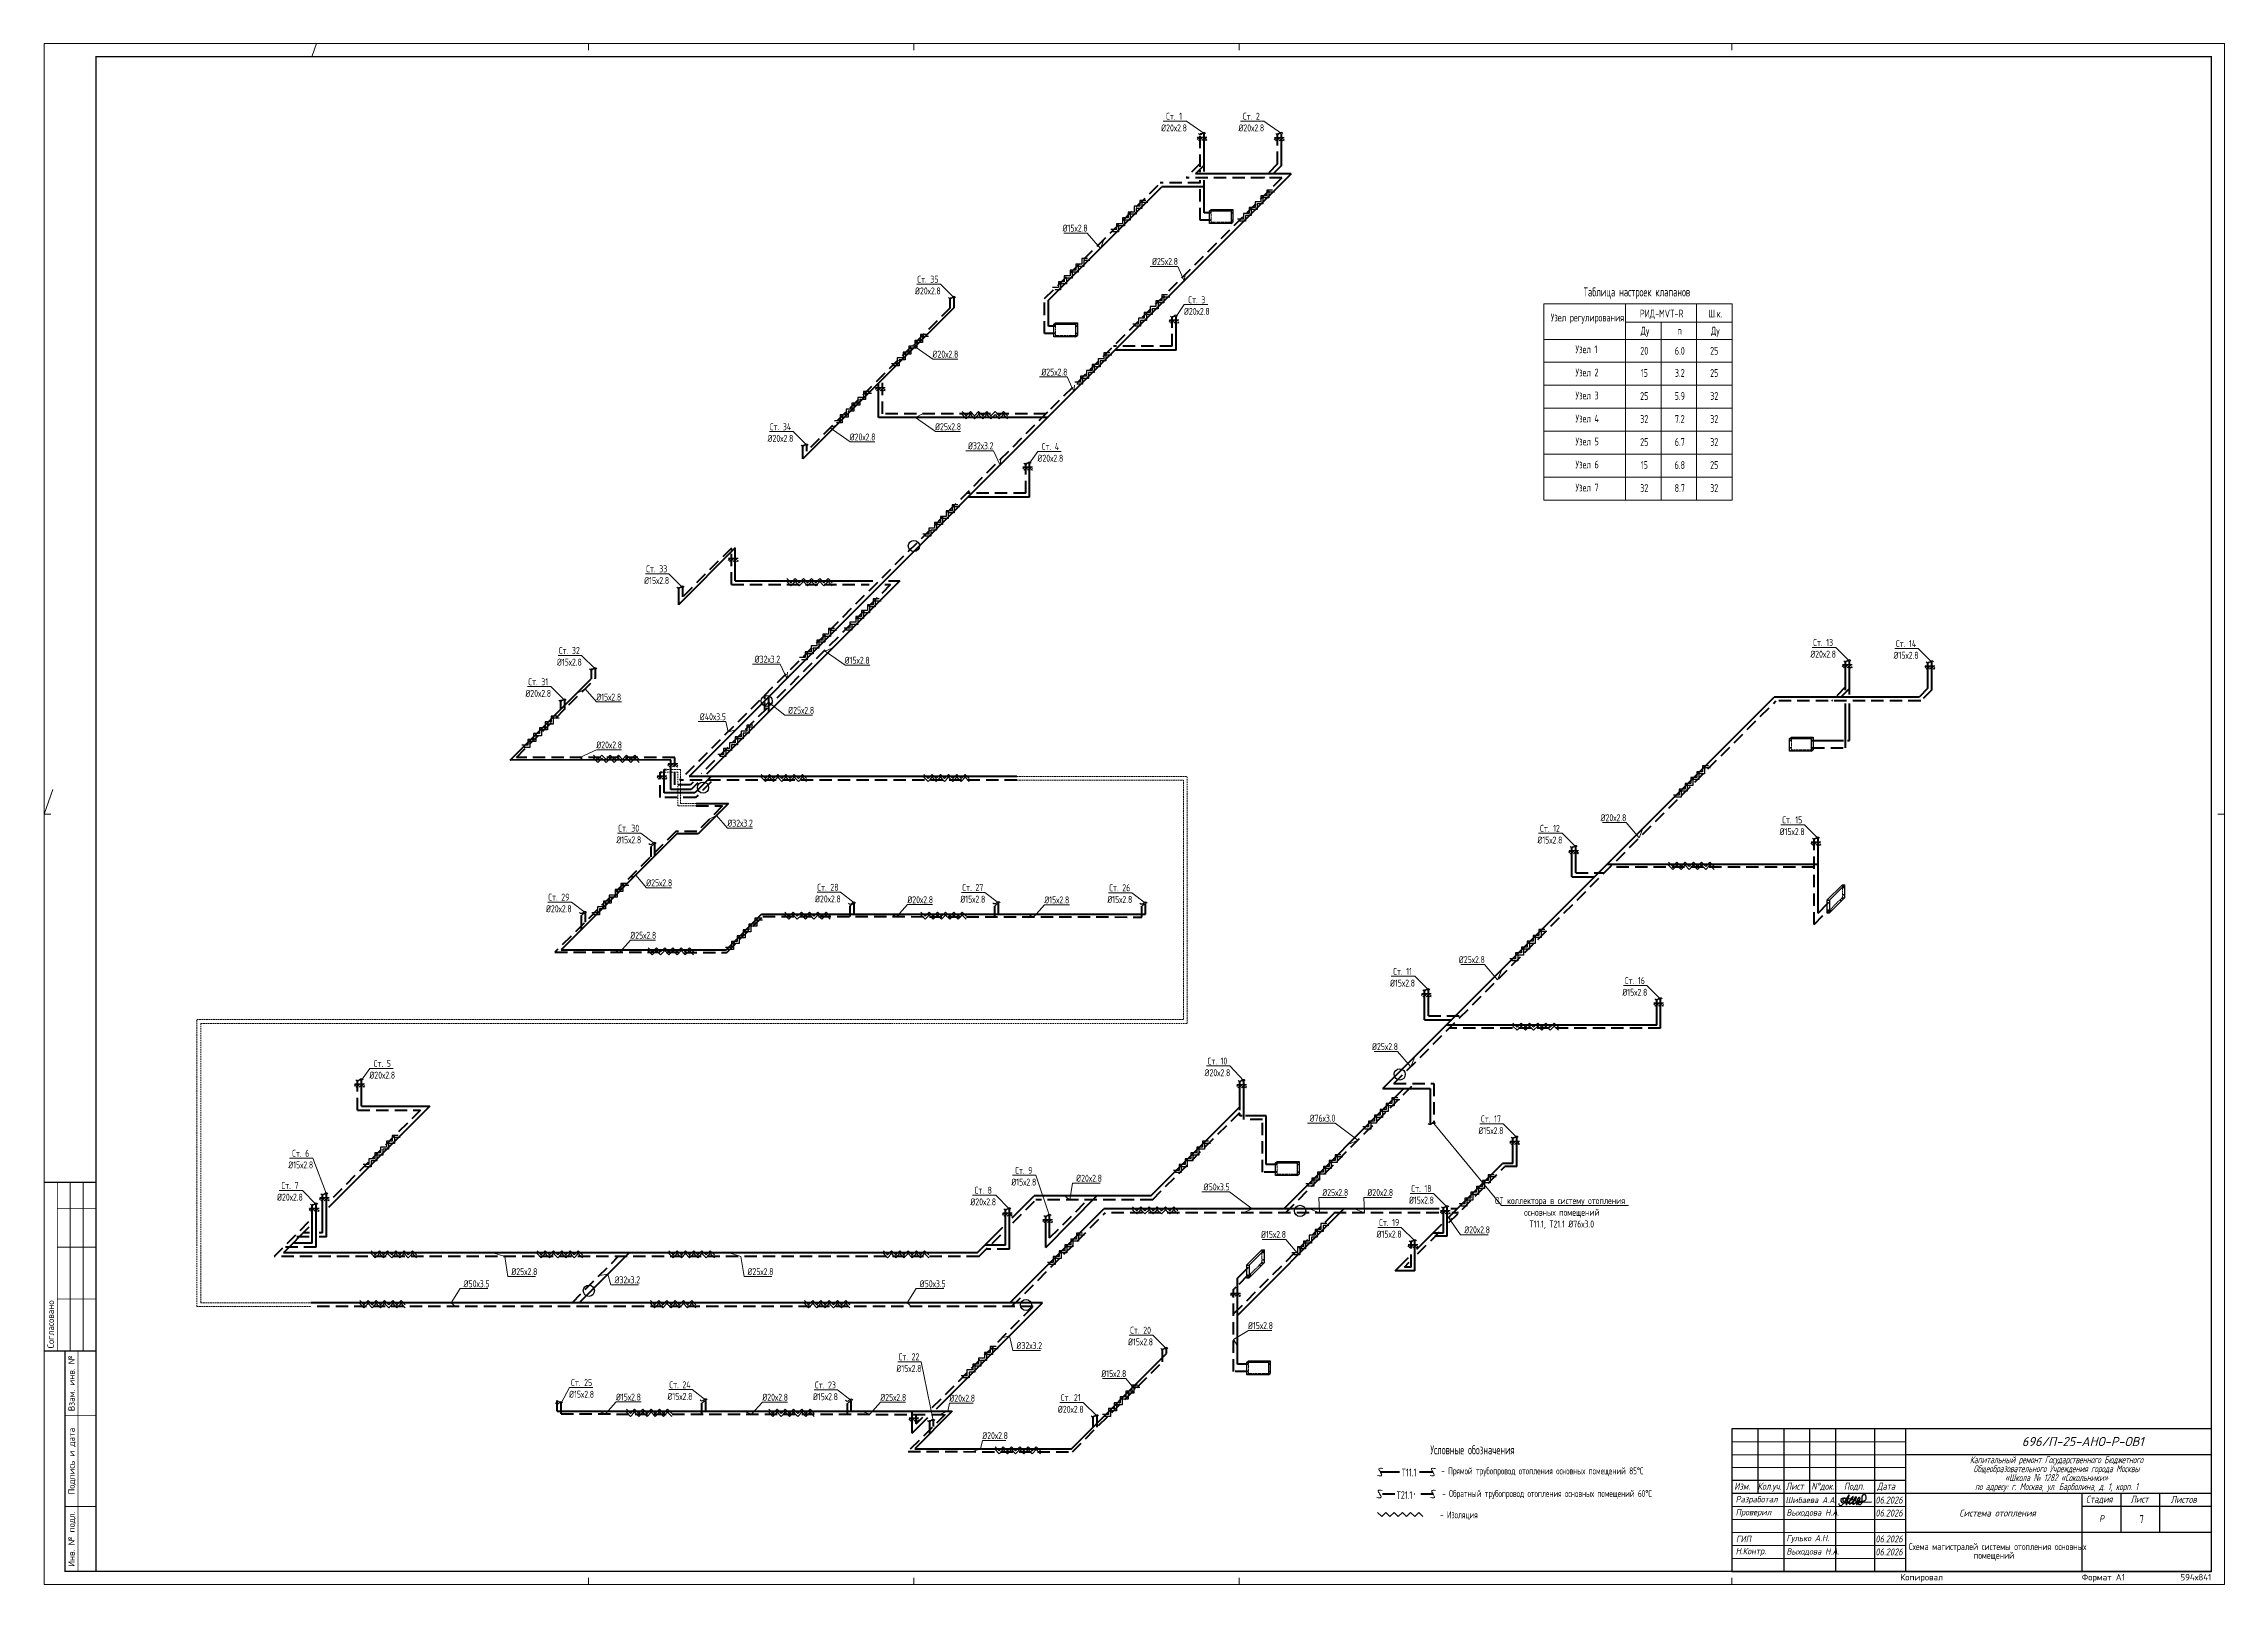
# Model space of a CAD drawing. Header units: millimetres. Extents: x -3929 to 624051, y 52832 to 514950.
# Drawn here: x -3929 to 80196, y 372600 to 432000 of the extents above; entities that cross this region are included whole.
import ezdxf
from ezdxf import colors
from ezdxf.entities.mleader import LeaderData, LeaderLine
from ezdxf.enums import TextEntityAlignment as Align
from ezdxf.math import Vec2, Vec3

# ---------------------------------------------------------------- set-up
doc = ezdxf.new("R2010")
doc.units = ezdxf.units.MM
for name, pattern in [('ADSK_Штриховая_ш2 п1', [3, 2, -1]), ('GOST2.303 4', [7, 5, -2, 0]), ('Hidden', [7.14375, 4.7625, -2.38125])]:
    doc.linetypes.add(name, pattern=pattern)
for name, color, linetype, lineweight in [('2', 8, 'Continuous', 15), ('_надписи ОВ', 7, 'Continuous', 20), ('Shtamp', 7, 'Continuous', 35), ('АР-ШТАМП', 7, 'Continuous', 15), ('ОВ-ИЗОЛЯЦИЯ', 7, 'Continuous', 25), ('ОВ-рамка', 7, 'Continuous', 30), ('ОВ-ТЕКСТ', 7, 'Continuous', 25), ('СПДС_Штриховка', 252, 'Continuous', 9), ('ТЕКСТ', 252, 'Continuous', 13), ('Текст ОВ', 7, 'Continuous', 25)]:
    doc.layers.add(name, color=color, linetype=linetype, lineweight=lineweight)
doc.layers.add('9_Форматы', color=7, linetype='Continuous')
doc.layers.add('стояки', color=7, linetype='Continuous')
doc.layers.add('9_Форматы надписи', color=7, linetype='Continuous', plot=False)
for name, color, linetype, true_color in [('Подпись', 7, 'Continuous', 0x082cf7), ('т11.1', 1, 'Continuous', 0xff0000), ('т21.1', 5, 'Continuous', 0x0000ff)]:
    doc.layers.add(name, color=color, linetype=linetype, true_color=true_color)
doc.styles.add('ГОСТ', font='isocpeur.ttf', dxfattribs={"width": 0.8, "height": 250})
doc.styles.add('М2', font='isocpeui.ttf', dxfattribs={"width": 0.8})
doc.styles.add('РАЗМЕРНЫЙ', font='simplex.shx', dxfattribs={"width": 0.6, "oblique": 15})
doc.styles.add('СТИЛЬ', font='simplex.shx', dxfattribs={"width": 0.65})

msp = doc.modelspace()

# ---------------------------------------------------------------- texts
at = {"layer": '2', "color": 0, "style": 'СТИЛЬ', "width": 0.6}
for s, p in [('Узел регулирования', (54212.174, 421289.457)), ('Узел 1', (55165.975, 420065.281)), ('Узел 2', (55165.975, 419171.105)), ('Узел 3', (55165.975, 418283.999)), ('Узел 4', (55165.975, 417396.894)), ('Узел 5', (55165.975, 416509.788)), ('Узел 6', (55165.975, 415622.683)), ('Узел 7', (55165.975, 414735.577))]:
    msp.add_text(s, height=300, dxfattribs=at).set_placement(p)
at = {"layer": '_надписи ОВ', "ltscale": 10, "style": 'СТИЛЬ', "width": 0.6}
for s, height, p in [('Таблица настроек клапанов ', 350, (55480.603, 422253.046)), ('Условные обозначения', 350, (49567.048, 377610.98)), ('- Прямой трубопровод отопления основных помещений 85%%DС', 270, (49986.942, 376840.23)), ('- Обратный трубопровод отопления основных помещений 60%%DС', 270, (50020.187, 375967.199)), (' - Изоляция', 270, (49808.547, 375146.795))]:
    msp.add_text(s, height=height, dxfattribs=at).set_placement(p)
at = {"layer": '_надписи ОВ', "ltscale": 10, "char_height": 300, "width": 16480.02357, "attachment_point": 1, "line_spacing_factor": 0.7, "style": 'СТИЛЬ'}
for s, insert in [('Т11.1', (48463.509, 377064.455)), ('Т21.1 ', (48264.409, 376190.486))]:
    msp.add_mtext(s, dxfattribs=dict(at, insert=insert))
at = {"layer": 'ТЕКСТ', "transparency": 33554687, "attachment_point": 5, "style": 'СТИЛЬ'}
for s, insert, char_height, width in [('\\pxi1,sm0.75;{\\C7;7}', (76859.136, 375118.878, 576.986), 300, 6768.52482), ('\\pxi1,sm0.75;{\\C7;Схема магистралей системы отопления основных помещений}', (71311.899, 373850.151, 576.986), 270, 6535.64473)]:
    msp.add_mtext(s, dxfattribs=dict(at, insert=insert, char_height=char_height, width=width))
at = {"layer": 'Текст ОВ', "style": 'СТИЛЬ', "width": 0.65}
for s, p in [('РИД-MVT-R', (58488.148, 421443.001)), ('Ш.к.', (60558.148, 421443.001)), ('Ду', (57844.105, 420783.001)), ('n', (59188.148, 420783.001)), ('Ду', (60558.148, 420783.001)), ('20', (57818.471, 420006.938)), ('6.0', (59188.471, 420006.938)), ('25', (60517.604, 420006.938)), ('15', (57818.471, 419152.762)), ('3.2', (59188.471, 419152.762)), ('25', (60517.604, 419152.762)), ('25', (57818.471, 418265.657)), ('5.9', (59188.471, 418265.657)), ('32', (60517.604, 418265.657)), ('32', (57818.471, 417378.551)), ('7.2', (59188.471, 417378.551)), ('32', (60517.604, 417378.551)), ('25', (57818.471, 416491.446)), ('6.7', (59188.471, 416491.446)), ('32', (60517.604, 416491.446)), ('15', (57818.471, 415604.34)), ('6.8', (59188.471, 415604.34)), ('25', (60517.604, 415604.34)), ('32', (57818.471, 414717.235)), ('8.7', (59188.471, 414717.235)), ('32', (60517.604, 414717.235))]:
    msp.add_text(s, height=300, dxfattribs=at).set_placement(p, align=Align.CENTER)

# ---------------------------------------------------------------- blocks, each defined once
blk = doc.blocks.new('бок панель')
at = {"color": 32, "lineweight": 30, "ltscale": 0.1, "true_color": 0xcd6928}
for p, q in [((29006, 6630), (28412, 6036)), ((28412, 6036), (28412, 5548)), ((28412, 6036), (28512, 6036)), ((29006, 6630), (29106, 6630)), ((28412, 5548), (28512, 5548))]:
    blk.add_line(p, q, dxfattribs=at)
at = {"color": 32, "linetype": 'GOST2.303 4', "lineweight": 18, "ltscale": 10, "true_color": 0xcd6928}
for p, q in [((28412, 5548), (29006, 6142)), ((29006, 6142), (29006, 6630)), ((29006, 6142), (29106, 6142))]:
    blk.add_line(p, q, dxfattribs=at)
at = {"color": 32, "lineweight": 30, "ltscale": 0.1, "true_color": 0xcd6928}
blk.add_lwpolyline([(29106, 6630), (28512, 6036), (28512, 5548), (29106, 6142)], close=True, dxfattribs=at)
for p in [(28462, 5936), (28943, 6029), (29056, 6530), (29056, 6242), (28462, 5648), (28497, 5584), (28568, 5655)]:
    blk.add_point(p, dxfattribs=at)
at = {"color": 32, "linetype": 'GOST2.303 4', "lineweight": 18, "ltscale": 10, "true_color": 0xcd6928}
blk.add_point((29014, 6100), dxfattribs=at)
blk = doc.blocks.new('gh павнель')
at = {"color": 32, "lineweight": 30, "ltscale": 0.1, "true_color": 0xcd6928}
for p, q in [((29457, 6419), (30297, 6419)), ((30297, 6419), (30297, 5931))]:
    blk.add_line(p, q, dxfattribs=at)
at = {"color": 32, "linetype": 'GOST2.303 4', "lineweight": 18, "ltscale": 10, "true_color": 0xcd6928}
for p, q in [((29457, 5931), (29457, 6419)), ((30297, 5931), (29457, 5931))]:
    blk.add_line(p, q, dxfattribs=at)
at = {"color": 32, "lineweight": 30, "ltscale": 0.1, "true_color": 0xcd6928}
for points in [[(29386, 6364), (29457, 6419)], [(30226, 6364), (30297, 6419)], [(30226, 5877), (30297, 5931)]]:
    blk.add_lwpolyline(points, dxfattribs=at)
blk.add_lwpolyline([(29386, 6364), (30226, 6364), (30226, 5877), (29386, 5877)], close=True, dxfattribs=at)
at = {"color": 32, "linetype": 'GOST2.303 4', "lineweight": 18, "ltscale": 10, "true_color": 0xcd6928}
blk.add_lwpolyline([(29386, 5877), (29457, 5931)], dxfattribs=at)
at = {"color": 32, "lineweight": 30, "ltscale": 0.1, "true_color": 0xcd6928}
for p in [(29422, 6292), (29422, 6004), (29472, 5904), (29572, 5904), (30112, 5904), (30212, 5904), (30262, 6292), (30262, 6004)]:
    blk.add_point(p, dxfattribs=at)
blk = doc.blocks.new('*U2998')
at = {"layer": '9_Форматы', "color": 7, "linetype": 'Continuous', "lineweight": 9, "ltscale": 100}
blk.add_lwpolyline([(5, -5), (5, 589), (-836, 589), (-836, -5)], close=True, dxfattribs=at)
at = {"layer": '9_Форматы', "color": 7, "linetype": 'Continuous', "lineweight": 15, "ltscale": 100}
for points in [[(-731, 589), (-732.67, 584.29)], [(-626, 589), (-626, 586.5)], [(-500.5, 589), (-500.5, 586.5)], [(-375, 589), (-375, 586.5)], [(-185, 589), (-185, 586.5)], [(-832.67, 301.43), (-836, 292)], [(-836, 292), (-833.5, 292)], [(5, 292), (2.5, 292)], [(-626, -5), (-626, -2.5)], [(-500.5, -5), (-500.5, -2.5)], [(-375, -5), (-375, -2.5)], [(-185, -5), (-185, -2.5)]]:
    blk.add_lwpolyline(points, dxfattribs=at)
at = {"layer": '9_Форматы', "color": 7, "linetype": 'Continuous', "lineweight": 9, "ltscale": 100, "const_width": 0.5}
blk.add_lwpolyline([(0, 0), (0, 584), (-816, 584), (-816, 0)], close=True, dxfattribs=at)
at = {"layer": '9_Форматы', "color": 7, "linetype": 'Continuous', "lineweight": 9, "ltscale": 100}
for points, const_width in [([(-816, 150), (-836, 150)], 0.5), ([(-831, 85), (-831, 150)], 0.3), ([(-816, 140), (-831, 140)], 0.3), ([(-816, 125), (-831, 125)], 0.3), ([(-816, 105), (-831, 105)], 0.3), ([(-816, 85), (-836, 85)], 0.5), ([(-816, 0), (-828, 0), (-828, 85), (-828, 85)], 0.5), ([(-823, 0), (-823, 85)], 0.3), ([(-828, 60), (-816, 60)], 0.3), ([(-828, 25), (-816, 25)], 0.3)]:
    blk.add_lwpolyline(points, dxfattribs=dict(at, const_width=const_width))
for points in [[(-826, 85), (-826, 150)], [(-821, 85), (-821, 150)], [(-821, 85), (-821, 150)]]:
    blk.add_lwpolyline(points, dxfattribs=at)
at = {"layer": '9_Форматы', "color": 7, "linetype": 'Continuous', "lineweight": 9, "ltscale": 100, "style": 'ГОСТ'}
blk.add_text('Согласовано', height=2.5, rotation=90, dxfattribs=at).set_placement((-832.25, 86))
for s, p in [('Взам. инв. №', (-825.5, 72.5)), ('Подпись и дата', (-825.5, 42.5)), ('Инв. № подл.', (-825.5, 12.5))]:
    blk.add_text(s, height=2.5, rotation=90, dxfattribs=at).set_placement(p, align=Align.MIDDLE_CENTER)
at = {"layer": '9_Форматы', "color": 7, "style": 'ГОСТ'}
for s, p in [('Копировал', (-120, -1)), ('Формат А1', (-50, -1))]:
    blk.add_text(s, height=2.5, dxfattribs=at).set_placement(p, align=Align.TOP_LEFT)
at = {"layer": '9_Форматы надписи', "color": 7, "style": 'ГОСТ'}
blk.add_text('594х841', height=2.5, dxfattribs=at).set_placement((0, -3.5), align=Align.RIGHT)
blk = doc.blocks.new('Штамп 22-РД-Б1-Р1-ОВ.1')
at = {"layer": 'АР-ШТАМП', "lineweight": 30, "transparency": 33554687}
blk.add_lwpolyline([(-18500, 0), (0, 0), (0, 5500), (-18500, 5500)], close=True, dxfattribs=at)
for points in [[(-17500, 5500), (-17500, 3000)], [(-16500, 5500), (-16500, 0)], [(-15500, 5500), (-15500, 3000)], [(-14500, 5500), (-14500, 0)], [(-13000, 5500), (-13000, 0)], [(-11800, 5500), (-11800, 0)], [(0, 4500), (-11800, 4500), (-11800, 4500)], [(-11800, 3500), (-18500, 3500)], [(-11800, 3000), (-18500, 3000)], [(0, 3000), (-11800, 3000), (-11800, 3000)], [(-5000, 3000), (-5000, 0)], [(-3500, 3000), (-3500, 1500)], [(-2000, 3000), (-2000, 1500)], [(0, 2500), (-5000, 2500)], [(0, 1500), (-11800, 1500), (-11800, 1500)]]:
    blk.add_lwpolyline(points, dxfattribs=at)
at = {"layer": 'АР-ШТАМП', "lineweight": 15, "transparency": 33554687}
for points in [[(-11800, 5000), (-18500, 5000)], [(-11800, 4500), (-18500, 4500)], [(-11800, 4000), (-18500, 4000)], [(-11800, 2500), (-18500, 2500)], [(-11800, 2000), (-18500, 2000)], [(-11800, 1500), (-18500, 1500)], [(-11800, 1000), (-18500, 1000)], [(-11800, 500), (-18500, 500)]]:
    blk.add_lwpolyline(points, dxfattribs=at)
at = {"layer": 'Подпись', "linetype": 'Continuous'}
blk.add_lwpolyline([(-14376, 2617), (-14374, 2584), (-14364, 2561), (-14345, 2542), (-14323, 2536), (-14290, 2542), (-14259, 2558), (-14218, 2591), (-14159, 2653), (-13975, 2948), (-14064, 2666), (-14079, 2550), (-14056, 2734), (-14097, 2794), (-14145, 2818), (-14193, 2822), (-14216, 2789), (-14218, 2743), (-14204, 2703), (-14168, 2687), (-14124, 2669), (-14055, 2667), (-14002, 2687), (-13951, 2714), (-13904, 2752), (-13865, 2785), (-13836, 2826), (-13816, 2848), (-13821, 2882), (-13851, 2878), (-13903, 2822), (-13932, 2759), (-13961, 2677), (-13973, 2612), (-13963, 2592), (-13936, 2606), (-13779, 2735), (-13708, 2794), (-13690, 2861), (-13710, 2878), (-13748, 2852), (-13814, 2727), (-13829, 2595), (-13802, 2591), (-13579, 2753), (-13546, 2800), (-13547, 2836), (-13570, 2852), (-13602, 2845), (-13648, 2785), (-13676, 2683), (-13694, 2578), (-13672, 2574), (-13650, 2610), (-13616, 2663), (-13575, 2705), (-13535, 2707), (-13509, 2709), (-13491, 2684), (-13495, 2623), (-13521, 2590), (-13555, 2566), (-13593, 2565), (-13600, 2579), (-13601, 2638), (-13584, 2696), (-13575, 2705), (-13509, 2709), (-13491, 2684), (-13479, 2701), (-13472, 2884), (-13436, 2950), (-13389, 2971), (-13345, 2931), (-13328, 2868), (-13326, 2790), (-13355, 2730), (-13410, 2696), (-13618, 2691), (-13719, 2710), (-13806, 2741), (-13867, 2763), (-13911, 2779), (-13977, 2793), (-14075, 2813), (-14248, 2815), (-14298, 2772), (-14295, 2705), (-14255, 2662), (-14202, 2639), (-13997, 2626), (-13852, 2624), (-13699, 2642), (-13442, 2665), (-13114, 2682)], dxfattribs=at)
at = {"layer": 'Shtamp', "color": 7, "ltscale": 33.333333, "style": 'М2'}
blk.add_text('696/П-25-АНО-Р-ОВ1', height=350, dxfattribs=at).set_placement((-7314, 4832))
at = {"layer": 'Shtamp', "ltscale": 33.333333, "style": 'М2', "width": 0.8}
for s, p in [('Изм.', (-18406, 3149)), ('Кол.уч.', (-17506, 3149)), ('Лист ', (-16417, 3149)), ('N°док.', (-15430, 3149)), ('Подп.', (-14174, 3149)), ('Дата', (-12892, 3149)), ('Cтадия', (-4844, 2649)), ('Лист ', (-3117, 2649)), ('Листов', (-1567, 2639)), ('Р', (-4334, 1896))]:
    blk.add_text(s, height=270, dxfattribs=at).set_placement(p)
at = {"layer": 'Shtamp', "color": 7, "ltscale": 33.333333, "style": 'М2', "width": 0.75}
for p in [(-12960, 2615), (-12960, 2115), (-12960, 1115), (-12960, 615)]:
    blk.add_text('06.2026', height=270, dxfattribs=at).set_placement(p)
at = {"layer": 'Shtamp', "ltscale": 33.333333, "char_height": 270, "attachment_point": 5, "line_spacing_factor": 0.768}
for s, insert, width, style in [('\\pxl1.18333,r1.7625,qc;Капитальный ремонт Государственного Бюджетного \\PОбщеобразовательного Учреждения города Москвы \\P«Школа {\\fTimes New Roman|b0|i0|c204|p18;№} 1282 «Сокольники» \\Pпо адресу: г. Москва, ул. Барболина, д. 1, корп. 1', (-5900, 3750), 11799.97, 'РАЗМЕРНЫЙ'), ('\\pxi1,sm0.75;{\\W0.9;\\C7;Система отопления}', (-8384, 2250), 6643.18, 'М2')]:
    blk.add_mtext(s, dxfattribs=dict(at, insert=insert, width=width, style=style))
at = {"layer": 'Shtamp', "color": 18, "ltscale": 100, "true_color": 0x000000, "width": 2000, "attachment_point": 4, "style": 'М2'}
for s, insert, char_height in [('\\pxi0.002,t0;{\\W0.8;\\C256; Разработал}', (-18500, 2750), 250), ('{\\W0.8;\\C256;Шибаева А.А.}', (-16429, 2752), 240), ('\\pxi0.002,t0;{\\W0.8;\\C256; Проверил}', (-18500, 2250), 250), ('\\pxi0.002,t0;{\\W0.8;\\C256; Н.Контр.}', (-18500, 750), 250), ('\\pxi0.002,t0;{\\W0.8;\\C256;ГИП}', (-18339, 1250), 250)]:
    blk.add_mtext(s, dxfattribs=dict(at, insert=insert, char_height=char_height))
at = {"layer": 'Shtamp', "color": 1, "ltscale": 100, "true_color": 0xff0000, "char_height": 240, "width": 2000, "attachment_point": 4, "style": 'М2'}
for s, insert in [('{\\C256;Выходова Н.А.}', (-16393, 2250)), ('{\\C256;Выходова Н.А.}', (-16393, 750)), ('{\\C256;Гулько А.Н.}', (-16393, 1250))]:
    blk.add_mtext(s, dxfattribs=dict(at, insert=insert))

# ---------------------------------------------------------------- hatches: boundary and pattern name
at = {"layer": 'СПДС_Штриховка', "lineweight": 25}
h = msp.add_hatch(dxfattribs=at)
h.set_pattern_fill('ANSI32', color=253, scale=10)
h.set_pattern_definition([(45, (432293.36, 750298.81), (-67.351921, 67.351921), []), (45, (432338.26, 750298.81), (-67.351921, 67.351921), [])])
h.paths.add_polyline_path([(40947.251, 428392.833), (40572.597, 428392.833), (40572.597, 428265.163), (40947.251, 428265.163)])
h = msp.add_hatch(dxfattribs=at)
h.set_pattern_fill('ANSI32', color=253, scale=10)
h.set_pattern_definition([(45, (435273.67, 750284.59), (-67.351921, 67.351921), []), (45, (435318.57, 750284.59), (-67.351921, 67.351921), [])])
h.paths.add_polyline_path([(43927.557, 428378.612), (43552.904, 428378.612), (43552.904, 428250.942), (43927.557, 428250.942)])
h = msp.add_hatch(dxfattribs=at)
h.set_pattern_fill('ANSI32', color=253, scale=10)
h.set_pattern_definition([(45, (431211.6, 743252.72), (-67.351921, 67.351921), []), (45, (431256.5, 743252.72), (-67.351921, 67.351921), [])])
h.paths.add_polyline_path([(39865.492, 421346.739), (39490.839, 421346.739), (39490.839, 421219.07), (39865.492, 421219.07)])
h = msp.add_hatch(dxfattribs=at)
h.set_pattern_fill('ANSI32', color=253, scale=10)
h.set_pattern_definition([(45, (419881.34, 740654.67), (-67.351921, 67.351921), []), (45, (419926.24, 740654.67), (-67.351921, 67.351921), [])])
h.paths.add_polyline_path([(28535.227, 418748.688), (28160.574, 418748.688), (28160.574, 418621.019), (28535.227, 418621.019)])
h = msp.add_hatch(dxfattribs=at)
h.set_pattern_fill('ANSI32', color=253, scale=10)
h.set_pattern_definition([(45, (425562.28, 737591.64), (-67.351921, 67.351921), []), (45, (425607.18, 737591.64), (-67.351921, 67.351921), [])])
h.paths.add_polyline_path([(34216.171, 415685.66), (33841.518, 415685.66), (33841.518, 415557.99), (34216.171, 415557.99)])
h = msp.add_hatch(dxfattribs=at)
h.set_pattern_fill('ANSI32', color=253, scale=10)
h.set_pattern_definition([(45, (414209.05, 734066.07), (-67.351921, 67.351921), []), (45, (414253.95, 734066.07), (-67.351921, 67.351921), [])])
h.paths.add_polyline_path([(22862.938, 412160.086), (22488.285, 412160.086), (22488.285, 412032.416), (22862.938, 412032.416)])
h = msp.add_hatch(dxfattribs=at)
h.set_pattern_fill('ANSI32', color=253, scale=10)
h.set_pattern_definition([(45, (457184.89, 729966.585), (-67.351921, 67.351921), []), (45, (457229.8, 729966.585), (-67.351921, 67.351921), [])])
h.paths.add_polyline_path([(65838.783, 408060.604), (65464.13, 408060.604), (65464.13, 407932.934), (65838.783, 407932.934)])
h = msp.add_hatch(dxfattribs=at)
h.set_pattern_fill('ANSI32', color=253, scale=10)
h.set_pattern_definition([(45, (460367.93, 729922.65), (-67.351921, 67.351921), []), (45, (460412.83, 729922.65), (-67.351921, 67.351921), [])])
h.paths.add_polyline_path([(69021.815, 408016.67), (68647.162, 408016.67), (68647.162, 407889), (69021.815, 407889)])
h = msp.add_hatch(dxfattribs=at)
h.set_pattern_fill('ANSI32', color=253, scale=10)
h.set_pattern_definition([(45, (411877.77, 726153.1), (-67.351921, 67.351921), []), (45, (411922.67, 726153.1), (-67.351921, 67.351921), [])])
h.paths.add_polyline_path([(20531.659, 404247.123), (20157.006, 404247.123), (20157.006, 404119.453), (20531.659, 404119.453)])
h = msp.add_hatch(dxfattribs=at)
h.set_pattern_fill('ANSI32', color=253, scale=10)
h.set_pattern_definition([(45, (411459.27, 725681.64), (-67.351921, 67.351921), []), (45, (411504.17, 725681.64), (-67.351921, 67.351921), [])])
h.paths.add_polyline_path([(20113.16, 403775.656), (19738.507, 403775.656), (19738.507, 403647.986), (20113.16, 403647.986)])
h = msp.add_hatch(dxfattribs=at)
h.set_pattern_fill('ANSI32', color=253, scale=10)
h.set_pattern_definition([(45, (446631.03, 722801.03), (-67.351921, 67.351921), []), (45, (446675.93, 722801.03), (-67.351921, 67.351921), [])])
h.paths.add_polyline_path([(55284.92, 400895.051), (54910.267, 400895.051), (54910.267, 400767.382), (55284.92, 400767.382)])
h = msp.add_hatch(dxfattribs=at)
h.set_pattern_fill('ANSI32', color=253, scale=10)
h.set_pattern_definition([(45, (455975.54, 723126.92), (-67.351921, 67.351921), []), (45, (456020.44, 723126.92), (-67.351921, 67.351921), [])])
h.paths.add_polyline_path([(64629.428, 401220.937), (64254.775, 401220.937), (64254.775, 401093.268), (64629.428, 401093.268)])
h = msp.add_hatch(dxfattribs=at)
h.set_pattern_fill('ANSI32', color=253, scale=10)
h.set_pattern_definition([(45, (440945.12, 717285.97), (-67.351921, 67.351921), []), (45, (440990.02, 717285.97), (-67.351921, 67.351921), [])])
h.paths.add_polyline_path([(49599.009, 395379.985), (49224.356, 395379.985), (49224.356, 395252.315), (49599.009, 395252.315)])
h = msp.add_hatch(dxfattribs=at)
h.set_pattern_fill('ANSI32', color=253, scale=10)
h.set_pattern_definition([(45, (449904.43, 716930.22), (-67.351921, 67.351921), []), (45, (449949.34, 716930.22), (-67.351921, 67.351921), [])])
h.paths.add_polyline_path([(58558.323, 395024.242), (58183.67, 395024.242), (58183.67, 394896.572), (58558.323, 394896.572)])
h = msp.add_hatch(dxfattribs=at)
h.set_pattern_fill('ANSI32', color=253, scale=10)
h.set_pattern_definition([(45, (399790.085, 713806.48), (-67.351921, 67.351921), []), (45, (399834.99, 713806.48), (-67.351921, 67.351921), [])])
h.paths.add_polyline_path([(8443.974, 391900.496), (8069.321, 391900.496), (8069.321, 391772.827), (8443.974, 391772.827)])
h = msp.add_hatch(dxfattribs=at)
h.set_pattern_fill('ANSI32', color=253, scale=10)
h.set_pattern_definition([(45, (433819.86, 713780.74), (-67.351921, 67.351921), []), (45, (433864.76, 713780.74), (-67.351921, 67.351921), [])])
h.paths.add_polyline_path([(42473.745, 391874.76), (42099.092, 391874.76), (42099.092, 391747.091), (42473.745, 391747.091)])
h = msp.add_hatch(dxfattribs=at)
h.set_pattern_fill('ANSI32', color=253, scale=10)
h.set_pattern_definition([(45, (444356.29, 711597.84), (-67.351921, 67.351921), []), (45, (444401.19, 711597.84), (-67.351921, 67.351921), [])])
h.paths.add_polyline_path([(53010.178, 389691.863), (52635.525, 389691.863), (52635.525, 389564.194), (53010.178, 389564.194)])
h = msp.add_hatch(dxfattribs=at)
h.set_pattern_fill('ANSI32', color=253, scale=10)
h.set_pattern_definition([(45, (398041.66, 709016.055), (-67.351921, 67.351921), []), (45, (398086.56, 709016.055), (-67.351921, 67.351921), [])])
h.paths.add_polyline_path([(6695.545, 387110.074), (6320.892, 387110.074), (6320.892, 386982.404), (6695.545, 386982.404)])
h = msp.add_hatch(dxfattribs=at)
h.set_pattern_fill('ANSI32', color=253, scale=10)
h.set_pattern_definition([(45, (398436.29, 709415.4), (-67.351921, 67.351921), []), (45, (398481.19, 709415.4), (-67.351921, 67.351921), [])])
h.paths.add_polyline_path([(7090.177, 387509.421), (6715.523, 387509.421), (6715.523, 387381.751), (7090.177, 387381.751)])
h = msp.add_hatch(dxfattribs=at)
h.set_pattern_fill('ANSI32', color=253, scale=10)
h.set_pattern_definition([(45, (441673.47, 708915.64), (-67.351921, 67.351921), []), (45, (441718.37, 708915.64), (-67.351921, 67.351921), [])])
h.paths.add_polyline_path([(50327.361, 387009.655), (49952.708, 387009.655), (49952.708, 386881.986), (50327.361, 386881.986)])
h = msp.add_hatch(dxfattribs=at)
h.set_pattern_fill('ANSI32', color=253, scale=10)
h.set_pattern_definition([(45, (424785.42, 708833.6), (-67.351921, 67.351921), []), (45, (424830.32, 708833.6), (-67.351921, 67.351921), [])])
h.paths.add_polyline_path([(33439.307, 386927.614), (33064.654, 386927.614), (33064.654, 386799.945), (33439.307, 386799.945)])
h = msp.add_hatch(dxfattribs=at)
h.set_pattern_fill('ANSI32', color=253, scale=10)
h.set_pattern_definition([(45, (426333.73, 708578.49), (-67.351921, 67.351921), []), (45, (426378.63, 708578.49), (-67.351921, 67.351921), [])])
h.paths.add_polyline_path([(34987.615, 386672.508), (34612.962, 386672.508), (34612.962, 386544.839), (34987.615, 386544.839)])
h = msp.add_hatch(dxfattribs=at)
h.set_pattern_fill('ANSI32', color=253, scale=10)
h.set_pattern_definition([(45, (440427.48, 707607.52), (-67.351921, 67.351921), []), (45, (440472.39, 707607.52), (-67.351921, 67.351921), [])])
h.paths.add_polyline_path([(49081.373, 385701.536), (48706.72, 385701.536), (48706.72, 385573.866), (49081.373, 385573.866)])
h = msp.add_hatch(dxfattribs=at)
h.set_pattern_fill('ANSI32', color=253, scale=10)
h.set_pattern_definition([(45, (433583.21, 705739.01), (-67.351921, 67.351921), []), (45, (433628.11, 705739.01), (-67.351921, 67.351921), [])])
h.paths.add_polyline_path([(42237.098, 383833.027), (41862.445, 383833.027), (41862.445, 383705.357), (42237.098, 383705.357)])
h = msp.add_hatch(dxfattribs=at)
h.set_pattern_fill('ANSI32', color=253, scale=10)
h.set_pattern_definition([(45, (421180.61, 700920.25), (-67.351921, 67.351921), []), (45, (421225.51, 700920.25), (-67.351921, 67.351921), [])])
h.paths.add_polyline_path([(29834.495, 379014.269), (29459.842, 379014.269), (29459.842, 378886.599), (29834.495, 378886.599)])

# ---------------------------------------------------------------- linework, layer by layer
at = {"color": 253, "lineweight": 25, "ltscale": 0.1}
for p, q in [((40578.941, 428392.833), (40947.251, 428392.833)), ((43559.247, 428378.612), (43927.557, 428378.612)), ((39497.182, 421346.739), (39865.492, 421346.739)), ((28166.917, 418748.688), (28535.227, 418748.688)), ((33847.861, 415685.66), (34216.171, 415685.66)), ((22494.628, 412160.086), (22862.938, 412160.086)), ((65470.473, 408060.604), (65838.783, 408060.604)), ((68653.505, 408016.67), (69021.815, 408016.67)), ((20163.349, 404247.123), (20539.945, 404247.123)), ((19744.85, 403775.656), (20113.16, 403775.656)), ((54916.61, 400895.051), (55284.92, 400895.051)), ((64261.118, 401220.937), (64629.428, 401220.937)), ((49230.7, 395379.985), (49599.009, 395379.985)), ((58190.013, 395024.242), (58558.323, 395024.242)), ((8075.664, 391900.496), (8443.974, 391900.496)), ((42105.435, 391874.76), (42473.745, 391874.76)), ((52641.868, 389691.863), (53010.178, 389691.863)), ((6327.235, 387110.074), (6695.545, 387110.074)), ((6721.867, 387509.421), (7090.177, 387509.421)), ((49959.051, 387009.655), (50327.361, 387009.655)), ((33070.997, 386927.614), (33439.307, 386927.614)), ((34619.305, 386672.508), (34987.615, 386672.508)), ((48713.063, 385701.536), (49081.373, 385701.536)), ((41868.788, 383833.027), (42237.098, 383833.027)), ((29466.185, 379014.269), (29834.495, 379014.269))]:
    msp.add_line(p, q, dxfattribs=at)
at = {"layer": '2', "color": 0}
for p, q in [((53949.569, 421974.637), (53949.569, 414396.583)), ((61207.358, 421974.637), (53949.569, 421974.637)), ((57097.358, 421974.637), (57097.358, 414396.583)), ((59837.358, 421974.637), (59837.358, 418832.11)), ((59837.358, 421974.637), (59837.358, 414396.583)), ((61207.358, 421974.637), (61207.358, 414396.583)), ((57097.358, 421262.109), (61207.358, 421262.109)), ((58467.358, 421262.109), (58467.358, 414396.583)), ((61207.358, 420590.462), (53949.569, 420590.462)), ((61207.358, 419726.286), (53949.569, 419726.286)), ((61207.358, 419726.286), (53949.569, 419726.286)), ((61207.358, 418832.11), (53949.569, 418832.11)), ((61207.358, 418832.11), (53949.569, 418832.11)), ((61207.358, 417945.004), (53949.569, 417945.004)), ((61207.358, 417945.004), (53949.569, 417945.004)), ((61207.358, 417057.899), (53949.569, 417057.899)), ((61207.358, 417057.899), (53949.569, 417057.899)), ((61207.358, 416170.794), (53949.569, 416170.794)), ((61207.358, 416170.794), (53949.569, 416170.794)), ((61207.358, 415283.688), (53949.569, 415283.688)), ((61207.358, 415283.688), (53949.569, 415283.688)), ((61207.358, 414396.583), (53949.569, 414396.583)), ((61207.358, 414396.583), (53949.569, 414396.583))]:
    msp.add_line(p, q, dxfattribs=at)
at = {"layer": '_надписи ОВ', "ltscale": 10}
for points in [[(47531.64, 376794.636), (47685.824, 376794.738), (47634.009, 376934.507), (47584.654, 377056.689), (47735.357, 377068.855)], [(49556.42, 376794.263), (49710.604, 376794.366), (49658.79, 376934.134), (49609.434, 377056.317), (49760.138, 377068.483)], [(47504.64, 375949.247), (47658.824, 375949.35), (47607.009, 376089.119), (47557.654, 376211.301), (47708.357, 376223.467)], [(49566.034, 375948.873), (49720.218, 375948.975), (49668.403, 376088.744), (49619.048, 376210.926), (49769.751, 376223.093)]]:
    msp.add_spline(points, degree=3, dxfattribs=at)
at = {"layer": 'ОВ-ИЗОЛЯЦИЯ', "color": 7, "linetype": 'ByBlock'}
for points in [[(38583.881, 425955.238), (38358.881, 425955.238), (38358.881, 425730.238), (38133.881, 425730.238), (38133.881, 425505.238), (37908.881, 425505.238), (37908.881, 425280.238), (37683.881, 425280.238), (37683.881, 425055.238), (37458.881, 425055.238), (37458.881, 424830.238), (37233.881, 424830.238)], [(38665.051, 425873.857), (38440.051, 425873.857), (38440.051, 425648.857), (38215.051, 425648.857), (38215.051, 425423.857), (37990.051, 425423.857), (37990.051, 425198.857), (37765.051, 425198.857), (37765.051, 424973.857), (37540.051, 424973.857), (37540.051, 424748.857), (37315.051, 424748.857)], [(43477.056, 426356.292), (43252.056, 426356.292), (43252.056, 426131.292), (43027.056, 426131.292), (43027.056, 425906.292), (42802.056, 425906.292), (42802.056, 425681.292), (42577.056, 425681.292), (42577.056, 425456.292), (42352.056, 425456.292), (42352.056, 425231.292), (42127.056, 425231.292)], [(43558.226, 426274.912), (43333.226, 426274.912), (43333.226, 426049.912), (43108.226, 426049.912), (43108.226, 425824.912), (42883.226, 425824.912), (42883.226, 425599.912), (42658.226, 425599.912), (42658.226, 425374.912), (42433.226, 425374.912), (42433.226, 425149.912), (42208.226, 425149.912)], [(36346.133, 423717.49), (36121.133, 423717.49), (36121.133, 423492.49), (35896.133, 423492.49), (35896.133, 423267.49), (35671.133, 423267.49), (35671.133, 423042.49), (35446.133, 423042.49), (35446.133, 422817.49), (35221.133, 422817.49), (35221.133, 422592.49), (34996.133, 422592.49)], [(36427.303, 423636.109), (36202.303, 423636.109), (36202.303, 423411.109), (35977.303, 423411.109), (35977.303, 423186.109), (35752.303, 423186.109), (35752.303, 422961.109), (35527.303, 422961.109), (35527.303, 422736.109), (35302.303, 422736.109), (35302.303, 422511.109), (35077.303, 422511.109)], [(39432.223, 422311.459), (39207.223, 422311.459), (39207.223, 422086.459), (38982.223, 422086.459), (38982.223, 421861.459), (38757.223, 421861.459), (38757.223, 421636.459), (38532.223, 421636.459), (38532.223, 421411.459), (38307.223, 421411.459), (38307.223, 421186.459), (38082.223, 421186.459)], [(39513.393, 422230.079), (39288.393, 422230.079), (39288.393, 422005.079), (39063.393, 422005.079), (39063.393, 421780.079), (38838.393, 421780.079), (38838.393, 421555.079), (38613.393, 421555.079), (38613.393, 421330.079), (38388.393, 421330.079), (38388.393, 421105.079), (38163.393, 421105.079)], [(30124.263, 420785.989), (29899.263, 420785.989), (29899.263, 420560.989), (29674.263, 420560.989), (29674.263, 420335.989), (29449.263, 420335.989), (29449.263, 420110.989), (29224.263, 420110.989), (29224.263, 419885.989), (28999.263, 419885.989), (28999.263, 419660.989), (28774.263, 419660.989)], [(30205.434, 420704.608), (29980.434, 420704.608), (29980.434, 420479.608), (29755.434, 420479.608), (29755.434, 420254.608), (29530.434, 420254.608), (29530.434, 420029.608), (29305.434, 420029.608), (29305.434, 419804.608), (29080.434, 419804.608), (29080.434, 419579.608), (28855.434, 419579.608)], [(37195.693, 420074.93), (36970.693, 420074.93), (36970.693, 419849.93), (36745.693, 419849.93), (36745.693, 419624.93), (36520.693, 419624.93), (36520.693, 419399.93), (36295.693, 419399.93), (36295.693, 419174.93), (36070.693, 419174.93), (36070.693, 418949.93), (35845.693, 418949.93)], [(37276.864, 419993.549), (37051.864, 419993.549), (37051.864, 419768.549), (36826.864, 419768.549), (36826.864, 419543.549), (36601.864, 419543.549), (36601.864, 419318.549), (36376.864, 419318.549), (36376.864, 419093.549), (36151.864, 419093.549), (36151.864, 418868.549), (35926.864, 418868.549)], [(27924.893, 418587.162), (27699.893, 418587.162), (27699.893, 418362.162), (27474.893, 418362.162), (27474.893, 418137.162), (27249.893, 418137.162), (27249.893, 417912.162), (27024.893, 417912.162), (27024.893, 417687.162), (26799.893, 417687.162), (26799.893, 417462.162), (26574.893, 417462.162)], [(28006.063, 418505.782), (27781.063, 418505.782), (27781.063, 418280.782), (27556.063, 418280.782), (27556.063, 418055.782), (27331.063, 418055.782), (27331.063, 417830.782), (27106.063, 417830.782), (27106.063, 417605.782), (26881.063, 417605.782), (26881.063, 417380.782), (26656.063, 417380.782)], [(33253.347, 417537.448), (33094.248, 417696.547), (32935.149, 417537.448), (32776.05, 417696.547), (32616.951, 417537.448), (32457.852, 417696.547), (32298.753, 417537.448), (32139.654, 417696.547), (31980.555, 417537.448), (31821.456, 417696.547), (31662.357, 417537.448), (31503.258, 417696.547)], [(33253.496, 417652.389), (33094.397, 417811.488), (32935.298, 417652.389), (32776.199, 417811.488), (32617.1, 417652.389), (32458.001, 417811.488), (32298.902, 417652.389), (32139.803, 417811.488), (31980.704, 417652.389), (31821.605, 417811.488), (31662.506, 417652.389), (31503.407, 417811.488)], [(31340.147, 414219.383), (31115.147, 414219.383), (31115.147, 413994.383), (30890.147, 413994.383), (30890.147, 413769.383), (30665.147, 413769.383), (30665.147, 413544.383), (30440.147, 413544.383), (30440.147, 413319.383), (30215.147, 413319.383), (30215.147, 413094.383), (29990.147, 413094.383)], [(31421.318, 414138.003), (31196.318, 414138.003), (31196.318, 413913.003), (30971.318, 413913.003), (30971.318, 413688.003), (30746.318, 413688.003), (30746.318, 413463.003), (30521.318, 413463.003), (30521.318, 413238.003), (30296.318, 413238.003), (30296.318, 413013.003), (30071.318, 413013.003)], [(26492.894, 411214.2), (26333.795, 411373.299), (26174.696, 411214.2), (26015.596, 411373.299), (25856.497, 411214.2), (25697.398, 411373.299), (25538.299, 411214.2), (25379.2, 411373.299), (25220.101, 411214.2), (25061.002, 411373.299), (24901.903, 411214.2), (24742.804, 411373.299)], [(26492.745, 411099.259), (26333.646, 411258.358), (26174.547, 411099.259), (26015.448, 411258.358), (25856.349, 411099.259), (25697.25, 411258.358), (25538.151, 411099.259), (25379.052, 411258.358), (25219.953, 411099.259), (25060.854, 411258.358), (24901.755, 411099.259), (24742.656, 411258.358)], [(28297.619, 410592.288), (28072.619, 410592.288), (28072.619, 410367.288), (27847.619, 410367.288), (27847.619, 410142.288), (27622.619, 410142.288), (27622.619, 409917.288), (27397.619, 409917.288), (27397.619, 409692.288), (27172.619, 409692.288), (27172.619, 409467.288), (26947.619, 409467.288)], [(28378.789, 410510.908), (28153.789, 410510.908), (28153.789, 410285.908), (27928.789, 410285.908), (27928.789, 410060.908), (27703.789, 410060.908), (27703.789, 409835.908), (27478.789, 409835.908), (27478.789, 409610.908), (27253.789, 409610.908), (27253.789, 409385.908), (27028.789, 409385.908)], [(26575.67, 409454.906), (26350.67, 409454.906), (26350.67, 409229.906), (26125.67, 409229.906), (26125.67, 409004.906), (25900.67, 409004.906), (25900.67, 408779.906), (25675.67, 408779.906), (25675.67, 408554.906), (25450.67, 408554.906), (25450.67, 408329.906), (25225.67, 408329.906)], [(26656.84, 409373.525), (26431.84, 409373.525), (26431.84, 409148.525), (26206.84, 409148.525), (26206.84, 408923.525), (25981.84, 408923.525), (25981.84, 408698.525), (25756.84, 408698.525), (25756.84, 408473.525), (25531.84, 408473.525), (25531.84, 408248.525), (25306.84, 408248.525)], [(15874.327, 406073.552), (15649.327, 406073.552), (15649.327, 405848.552), (15424.327, 405848.552), (15424.327, 405623.552), (15199.327, 405623.552), (15199.327, 405398.552), (14974.327, 405398.552), (14974.327, 405173.552), (14749.327, 405173.552), (14749.327, 404948.552), (14524.327, 404948.552)], [(15955.497, 405992.172), (15730.497, 405992.172), (15730.497, 405767.172), (15505.497, 405767.172), (15505.497, 405542.172), (15280.497, 405542.172), (15280.497, 405317.172), (15055.497, 405317.172), (15055.497, 405092.172), (14830.497, 405092.172), (14830.497, 404867.172), (14605.497, 404867.172)], [(23429.019, 405723.689), (23204.019, 405723.689), (23204.019, 405498.689), (22979.019, 405498.689), (22979.019, 405273.689), (22754.019, 405273.689), (22754.019, 405048.689), (22529.019, 405048.689), (22529.019, 404823.689), (22304.019, 404823.689), (22304.019, 404598.689), (22079.019, 404598.689)], [(23510.19, 405642.308), (23285.19, 405642.308), (23285.19, 405417.308), (23060.19, 405417.308), (23060.19, 405192.308), (22835.19, 405192.308), (22835.19, 404967.308), (22610.19, 404967.308), (22610.19, 404742.308), (22385.19, 404742.308), (22385.19, 404517.308), (22160.19, 404517.308)], [(19039.033, 404290.136), (18879.934, 404449.235), (18720.835, 404290.136), (18561.736, 404449.235), (18402.637, 404290.136), (18243.538, 404449.235), (18084.439, 404290.136), (17925.34, 404449.235), (17766.241, 404290.136), (17607.142, 404449.235), (17448.043, 404290.136), (17288.944, 404449.235)], [(19039.182, 404405.077), (18880.083, 404564.176), (18720.984, 404405.077), (18561.885, 404564.176), (18402.786, 404405.077), (18243.687, 404564.176), (18084.588, 404405.077), (17925.489, 404564.176), (17766.39, 404405.077), (17607.291, 404564.176), (17448.192, 404405.077), (17289.093, 404564.176)], [(25504.646, 403670.071), (25345.547, 403829.17), (25186.448, 403670.071), (25027.349, 403829.17), (24868.25, 403670.071), (24709.151, 403829.17), (24550.052, 403670.071), (24390.953, 403829.17), (24231.854, 403670.071), (24072.755, 403829.17), (23913.656, 403670.071), (23754.557, 403829.17)], [(31778.661, 403670.071), (31619.562, 403829.17), (31460.463, 403670.071), (31301.364, 403829.17), (31142.265, 403670.071), (30983.166, 403829.17), (30824.067, 403670.071), (30664.968, 403829.17), (30505.869, 403670.071), (30346.77, 403829.17), (30187.671, 403670.071), (30028.572, 403829.17)], [(60290.644, 404155.699), (60065.644, 404155.699), (60065.644, 403930.699), (59840.644, 403930.699), (59840.644, 403705.699), (59615.644, 403705.699), (59615.644, 403480.699), (59390.644, 403480.699), (59390.644, 403255.699), (59165.644, 403255.699), (59165.644, 403030.699), (58940.644, 403030.699)], [(60371.814, 404074.319), (60146.814, 404074.319), (60146.814, 403849.319), (59921.814, 403849.319), (59921.814, 403624.319), (59696.814, 403624.319), (59696.814, 403399.319), (59471.814, 403399.319), (59471.814, 403174.319), (59246.814, 403174.319), (59246.814, 402949.319), (59021.814, 402949.319)], [(25504.498, 403555.13), (25345.399, 403714.229), (25186.3, 403555.13), (25027.201, 403714.229), (24868.102, 403555.13), (24709.003, 403714.229), (24549.904, 403555.13), (24390.805, 403714.229), (24231.706, 403555.13), (24072.607, 403714.229), (23913.508, 403555.13), (23754.409, 403714.229)], [(31778.512, 403555.13), (31619.413, 403714.229), (31460.314, 403555.13), (31301.215, 403714.229), (31142.116, 403555.13), (30983.017, 403714.229), (30823.918, 403555.13), (30664.819, 403714.229), (30505.72, 403555.13), (30346.621, 403714.229), (30187.522, 403555.13), (30028.423, 403714.229)], [(60508.869, 400278.446), (60349.77, 400437.545), (60190.671, 400278.446), (60031.572, 400437.545), (59872.473, 400278.446), (59713.374, 400437.545), (59554.275, 400278.446), (59395.176, 400437.545), (59236.077, 400278.446), (59076.978, 400437.545), (58917.879, 400278.446), (58758.78, 400437.545)], [(18564.656, 399620.437), (18339.656, 399620.437), (18339.656, 399395.437), (18114.656, 399395.437), (18114.656, 399170.437), (17889.656, 399170.437), (17889.656, 398945.437), (17664.656, 398945.437), (17664.656, 398720.437), (17439.656, 398720.437), (17439.656, 398495.437), (17214.656, 398495.437)], [(60508.721, 400163.505), (60349.622, 400322.604), (60190.523, 400163.505), (60031.424, 400322.604), (59872.325, 400163.505), (59713.226, 400322.604), (59554.127, 400163.505), (59395.028, 400322.604), (59235.929, 400163.505), (59076.83, 400322.604), (58917.731, 400163.505), (58758.632, 400322.604)], [(18645.827, 399539.057), (18420.827, 399539.057), (18420.827, 399314.057), (18195.827, 399314.057), (18195.827, 399089.057), (17970.827, 399089.057), (17970.827, 398864.057), (17745.827, 398864.057), (17745.827, 398639.057), (17520.827, 398639.057), (17520.827, 398414.057), (17295.827, 398414.057)], [(23727.617, 398283.103), (23502.617, 398283.103), (23502.617, 398058.103), (23277.617, 398058.103), (23277.617, 397833.103), (23052.617, 397833.103), (23052.617, 397608.103), (22827.617, 397608.103), (22827.617, 397383.103), (22602.617, 397383.103), (22602.617, 397158.103), (22377.617, 397158.103)], [(23808.788, 398201.723), (23583.788, 398201.723), (23583.788, 397976.723), (23358.788, 397976.723), (23358.788, 397751.723), (23133.788, 397751.723), (23133.788, 397526.723), (22908.788, 397526.723), (22908.788, 397301.723), (22683.788, 397301.723), (22683.788, 397076.723), (22458.788, 397076.723)], [(26414.838, 398243.93), (26255.739, 398403.029), (26096.64, 398243.93), (25937.541, 398403.029), (25778.442, 398243.93), (25619.343, 398403.029), (25460.244, 398243.93), (25301.145, 398403.029), (25142.046, 398243.93), (24982.947, 398403.029), (24823.848, 398243.93), (24664.749, 398403.029)], [(26414.987, 398358.871), (26255.888, 398517.97), (26096.789, 398358.871), (25937.69, 398517.97), (25778.591, 398358.871), (25619.492, 398517.97), (25460.393, 398358.871), (25301.294, 398517.97), (25142.195, 398358.871), (24983.096, 398517.97), (24823.997, 398358.871), (24664.898, 398517.97)], [(31663.17, 398243.93), (31504.071, 398403.029), (31344.972, 398243.93), (31185.873, 398403.029), (31026.774, 398243.93), (30867.675, 398403.029), (30708.576, 398243.93), (30549.477, 398403.029), (30390.378, 398243.93), (30231.279, 398403.029), (30072.18, 398243.93), (29913.081, 398403.029)], [(31663.318, 398358.871), (31504.219, 398517.97), (31345.12, 398358.871), (31186.021, 398517.97), (31026.922, 398358.871), (30867.823, 398517.97), (30708.724, 398358.871), (30549.625, 398517.97), (30390.526, 398358.871), (30231.427, 398517.97), (30072.328, 398358.871), (29913.229, 398517.97)], [(21144.077, 396987.135), (20984.978, 397146.234), (20825.879, 396987.135), (20666.78, 397146.234), (20507.681, 396987.135), (20348.582, 397146.234), (20189.483, 396987.135), (20030.384, 397146.234), (19871.285, 396987.135), (19712.186, 397146.234), (19553.087, 396987.135), (19393.988, 397146.234)], [(53980.225, 397845.281), (53755.225, 397845.281), (53755.225, 397620.281), (53530.225, 397620.281), (53530.225, 397395.281), (53305.225, 397395.281), (53305.225, 397170.281), (53080.225, 397170.281), (53080.225, 396945.281), (52855.225, 396945.281), (52855.225, 396720.281), (52630.225, 396720.281)], [(54061.396, 397763.9), (53836.396, 397763.9), (53836.396, 397538.9), (53611.396, 397538.9), (53611.396, 397313.9), (53386.396, 397313.9), (53386.396, 397088.9), (53161.396, 397088.9), (53161.396, 396863.9), (52936.396, 396863.9), (52936.396, 396638.9), (52711.396, 396638.9)], [(21143.928, 396872.194), (20984.829, 397031.293), (20825.73, 396872.194), (20666.631, 397031.293), (20507.532, 396872.194), (20348.433, 397031.293), (20189.334, 396872.194), (20030.235, 397031.293), (19871.136, 396872.194), (19712.037, 397031.293), (19552.938, 396872.194), (19393.839, 397031.293)], [(54502.858, 393967.402), (54343.759, 394126.501), (54184.66, 393967.402), (54025.561, 394126.501), (53866.462, 393967.402), (53707.363, 394126.501), (53548.264, 393967.402), (53389.165, 394126.501), (53230.066, 393967.402), (53070.967, 394126.501), (52911.868, 393967.402), (52752.769, 394126.501)], [(54503.007, 394082.343), (54343.908, 394241.442), (54184.809, 394082.343), (54025.71, 394241.442), (53866.611, 394082.343), (53707.512, 394241.442), (53548.413, 394082.343), (53389.314, 394241.442), (53230.215, 394082.343), (53071.116, 394241.442), (52912.017, 394082.343), (52752.918, 394241.442)], [(48310.517, 391361.725), (48085.517, 391361.725), (48085.517, 391136.725), (47860.517, 391136.725), (47860.517, 390911.725), (47635.517, 390911.725), (47635.517, 390686.725), (47410.517, 390686.725), (47410.517, 390461.725), (47185.517, 390461.725), (47185.517, 390236.725), (46960.517, 390236.725)], [(48391.687, 391280.345), (48166.687, 391280.345), (48166.687, 391055.345), (47941.687, 391055.345), (47941.687, 390830.345), (47716.687, 390830.345), (47716.687, 390605.345), (47491.687, 390605.345), (47491.687, 390380.345), (47266.687, 390380.345), (47266.687, 390155.345), (47041.687, 390155.345)], [(9745.266, 389909.236), (9520.266, 389909.236), (9520.266, 389684.236), (9295.266, 389684.236), (9295.266, 389459.236), (9070.266, 389459.236), (9070.266, 389234.236), (8845.266, 389234.236), (8845.266, 389009.236), (8620.266, 389009.236), (8620.266, 388784.236), (8395.266, 388784.236)], [(9826.437, 389827.855), (9601.437, 389827.855), (9601.437, 389602.855), (9376.437, 389602.855), (9376.437, 389377.855), (9151.437, 389377.855), (9151.437, 389152.855), (8926.437, 389152.855), (8926.437, 388927.855), (8701.437, 388927.855), (8701.437, 388702.855), (8476.437, 388702.855)], [(41003.065, 389684.367), (40778.065, 389684.367), (40778.065, 389459.367), (40553.065, 389459.367), (40553.065, 389234.367), (40328.065, 389234.367), (40328.065, 389009.367), (40103.065, 389009.367), (40103.065, 388784.367), (39878.065, 388784.367), (39878.065, 388559.367), (39653.065, 388559.367)], [(41084.235, 389602.986), (40859.235, 389602.986), (40859.235, 389377.986), (40634.235, 389377.986), (40634.235, 389152.986), (40409.235, 389152.986), (40409.235, 388927.986), (40184.235, 388927.986), (40184.235, 388702.986), (39959.235, 388702.986), (39959.235, 388477.986), (39734.235, 388477.986)], [(46113.262, 389164.47), (45888.262, 389164.47), (45888.262, 388939.47), (45663.262, 388939.47), (45663.262, 388714.47), (45438.262, 388714.47), (45438.262, 388489.47), (45213.262, 388489.47), (45213.262, 388264.47), (44988.262, 388264.47), (44988.262, 388039.47), (44763.262, 388039.47)], [(46194.432, 389083.09), (45969.432, 389083.09), (45969.432, 388858.09), (45744.432, 388858.09), (45744.432, 388633.09), (45519.432, 388633.09), (45519.432, 388408.09), (45294.432, 388408.09), (45294.432, 388183.09), (45069.432, 388183.09), (45069.432, 387958.09), (44844.432, 387958.09)], [(52022.433, 388392.289), (51797.433, 388392.289), (51797.433, 388167.289), (51572.433, 388167.289), (51572.433, 387942.289), (51347.433, 387942.289), (51347.433, 387717.289), (51122.433, 387717.289), (51122.433, 387492.289), (50897.433, 387492.289), (50897.433, 387267.289), (50672.433, 387267.289)], [(52103.603, 388310.908), (51878.603, 388310.908), (51878.603, 388085.908), (51653.603, 388085.908), (51653.603, 387860.908), (51428.603, 387860.908), (51428.603, 387635.908), (51203.603, 387635.908), (51203.603, 387410.908), (50978.603, 387410.908), (50978.603, 387185.908), (50753.603, 387185.908)], [(39828.989, 386881.655), (39669.89, 387040.754), (39510.791, 386881.655), (39351.691, 387040.754), (39192.592, 386881.655), (39033.493, 387040.754), (38874.394, 386881.655), (38715.295, 387040.754), (38556.196, 386881.655), (38397.097, 387040.754), (38237.998, 386881.655), (38078.899, 387040.754)], [(39829.137, 386996.596), (39670.038, 387155.695), (39510.939, 386996.596), (39351.84, 387155.695), (39192.741, 386996.596), (39033.642, 387155.695), (38874.543, 386996.596), (38715.444, 387155.695), (38556.345, 386996.596), (38397.246, 387155.695), (38238.147, 386996.596), (38079.048, 387155.695)], [(36142.175, 386138.826), (35917.175, 386138.826), (35917.175, 385913.826), (35692.175, 385913.826), (35692.175, 385688.826), (35467.175, 385688.826), (35467.175, 385463.826), (35242.175, 385463.826), (35242.175, 385238.826), (35017.175, 385238.826), (35017.175, 385013.826), (34792.175, 385013.826)], [(45569.256, 386510.997), (45344.256, 386510.997), (45344.256, 386285.997), (45119.256, 386285.997), (45119.256, 386060.997), (44894.256, 386060.997), (44894.256, 385835.997), (44669.256, 385835.997), (44669.256, 385610.997), (44444.256, 385610.997), (44444.256, 385385.997), (44219.256, 385385.997)], [(45650.426, 386429.617), (45425.426, 386429.617), (45425.426, 386204.617), (45200.426, 386204.617), (45200.426, 385979.617), (44975.426, 385979.617), (44975.426, 385754.617), (44750.426, 385754.617), (44750.426, 385529.617), (44525.426, 385529.617), (44525.426, 385304.617), (44300.426, 385304.617)], [(10455.152, 385190.648), (10296.053, 385349.747), (10136.954, 385190.648), (9977.855, 385349.747), (9818.756, 385190.648), (9659.657, 385349.747), (9500.558, 385190.648), (9341.459, 385349.747), (9182.36, 385190.648), (9023.261, 385349.747), (8864.162, 385190.648), (8705.063, 385349.747)], [(10455.301, 385305.589), (10296.201, 385464.688), (10137.102, 385305.589), (9978.003, 385464.688), (9818.904, 385305.589), (9659.805, 385464.688), (9500.706, 385305.589), (9341.607, 385464.688), (9182.508, 385305.589), (9023.409, 385464.688), (8864.31, 385305.589), (8705.211, 385464.688)], [(16856.456, 385190.648), (16697.357, 385349.747), (16538.258, 385190.648), (16379.159, 385349.747), (16220.06, 385190.648), (16060.961, 385349.747), (15901.862, 385190.648), (15742.763, 385349.747), (15583.664, 385190.648), (15424.565, 385349.747), (15265.466, 385190.648), (15106.367, 385349.747)], [(16856.605, 385305.589), (16697.506, 385464.688), (16538.407, 385305.589), (16379.308, 385464.688), (16220.209, 385305.589), (16061.109, 385464.688), (15902.01, 385305.589), (15742.911, 385464.688), (15583.812, 385305.589), (15424.713, 385464.688), (15265.614, 385305.589), (15106.515, 385464.688)], [(21945.548, 385190.648), (21786.449, 385349.747), (21627.35, 385190.648), (21468.251, 385349.747), (21309.152, 385190.648), (21150.053, 385349.747), (20990.954, 385190.648), (20831.855, 385349.747), (20672.756, 385190.648), (20513.657, 385349.747), (20354.558, 385190.648), (20195.459, 385349.747)], [(21945.697, 385305.589), (21786.598, 385464.688), (21627.499, 385305.589), (21468.4, 385464.688), (21309.301, 385305.589), (21150.202, 385464.688), (20991.103, 385305.589), (20832.004, 385464.688), (20672.905, 385305.589), (20513.806, 385464.688), (20354.707, 385305.589), (20195.608, 385464.688)], [(30214.905, 385190.648), (30055.806, 385349.747), (29896.707, 385190.648), (29737.608, 385349.747), (29578.509, 385190.648), (29419.41, 385349.747), (29260.311, 385190.648), (29101.212, 385349.747), (28942.113, 385190.648), (28783.014, 385349.747), (28623.915, 385190.648), (28464.816, 385349.747)], [(30215.054, 385305.589), (30055.955, 385464.688), (29896.856, 385305.589), (29737.757, 385464.688), (29578.658, 385305.589), (29419.559, 385464.688), (29260.46, 385305.589), (29101.361, 385464.688), (28942.262, 385305.589), (28783.163, 385464.688), (28624.064, 385305.589), (28464.965, 385464.688)], [(36223.345, 386057.445), (35998.345, 386057.445), (35998.345, 385832.445), (35773.345, 385832.445), (35773.345, 385607.445), (35548.345, 385607.445), (35548.345, 385382.445), (35323.345, 385382.445), (35323.345, 385157.445), (35098.345, 385157.445), (35098.345, 384932.445), (34873.345, 384932.445)], [(10018.948, 383264.866), (9859.849, 383423.965), (9700.75, 383264.866), (9541.651, 383423.965), (9382.552, 383264.866), (9223.453, 383423.965), (9064.354, 383264.866), (8905.255, 383423.965), (8746.156, 383264.866), (8587.057, 383423.965), (8427.958, 383264.866), (8268.859, 383423.965)], [(10019.096, 383379.807), (9859.997, 383538.906), (9700.898, 383379.807), (9541.799, 383538.906), (9382.7, 383379.807), (9223.601, 383538.906), (9064.502, 383379.807), (8905.403, 383538.906), (8746.304, 383379.807), (8587.205, 383538.906), (8428.106, 383379.807), (8269.007, 383538.906)], [(21229.723, 383264.866), (21070.624, 383423.965), (20911.525, 383264.866), (20752.426, 383423.965), (20593.327, 383264.866), (20434.228, 383423.965), (20275.129, 383264.866), (20116.03, 383423.965), (19956.931, 383264.866), (19797.832, 383423.965), (19638.733, 383264.866), (19479.634, 383423.965)], [(21229.872, 383379.807), (21070.773, 383538.906), (20911.674, 383379.807), (20752.575, 383538.906), (20593.476, 383379.807), (20434.377, 383538.906), (20275.278, 383379.807), (20116.179, 383538.906), (19957.08, 383379.807), (19797.981, 383538.906), (19638.882, 383379.807), (19479.783, 383538.906)], [(27172.636, 383264.866), (27013.537, 383423.965), (26854.438, 383264.866), (26695.339, 383423.965), (26536.24, 383264.866), (26377.141, 383423.965), (26218.042, 383264.866), (26058.943, 383423.965), (25899.844, 383264.866), (25740.745, 383423.965), (25581.646, 383264.866), (25422.547, 383423.965)], [(27172.785, 383379.807), (27013.686, 383538.906), (26854.587, 383379.807), (26695.488, 383538.906), (26536.389, 383379.807), (26377.29, 383538.906), (26218.191, 383379.807), (26059.092, 383538.906), (25899.993, 383379.807), (25740.893, 383538.906), (25581.794, 383379.807), (25422.695, 383538.906)], [(32815.777, 381766.997), (32590.777, 381766.997), (32590.777, 381541.997), (32365.777, 381541.997), (32365.777, 381316.997), (32140.777, 381316.997), (32140.777, 381091.997), (31915.777, 381091.997), (31915.777, 380866.997), (31690.777, 380866.997), (31690.777, 380641.997), (31465.777, 380641.997)], [(32896.947, 381685.617), (32671.947, 381685.617), (32671.947, 381460.617), (32446.947, 381460.617), (32446.947, 381235.617), (32221.947, 381235.617), (32221.947, 381010.617), (31996.947, 381010.617), (31996.947, 380785.617), (31771.947, 380785.617), (31771.947, 380560.617), (31546.947, 380560.617)], [(38273.992, 380273.936), (38048.992, 380273.936), (38048.992, 380048.936), (37823.992, 380048.936), (37823.992, 379823.936), (37598.992, 379823.936), (37598.992, 379598.936), (37373.992, 379598.936), (37373.992, 379373.936), (37148.992, 379373.936), (37148.992, 379148.936), (36923.992, 379148.936)], [(38355.163, 380192.556), (38130.163, 380192.556), (38130.163, 379967.556), (37905.163, 379967.556), (37905.163, 379742.556), (37680.163, 379742.556), (37680.163, 379517.556), (37455.163, 379517.556), (37455.163, 379292.556), (37230.163, 379292.556), (37230.163, 379067.556), (37005.163, 379067.556)], [(20302.117, 379076.607), (20143.018, 379235.706), (19983.919, 379076.607), (19824.82, 379235.706), (19665.721, 379076.607), (19506.622, 379235.706), (19347.523, 379076.607), (19188.424, 379235.706), (19029.325, 379076.607), (18870.226, 379235.706), (18711.127, 379076.607), (18552.028, 379235.706)], [(20302.266, 379191.548), (20143.167, 379350.647), (19984.068, 379191.548), (19824.969, 379350.647), (19665.87, 379191.548), (19506.771, 379350.647), (19347.672, 379191.548), (19188.573, 379350.647), (19029.474, 379191.548), (18870.374, 379350.647), (18711.275, 379191.548), (18552.176, 379350.647)], [(25796.351, 379076.607), (25637.252, 379235.706), (25478.153, 379076.607), (25319.054, 379235.706), (25159.955, 379076.607), (25000.856, 379235.706), (24841.757, 379076.607), (24682.658, 379235.706), (24523.559, 379076.607), (24364.46, 379235.706), (24205.361, 379076.607), (24046.262, 379235.706)], [(25796.5, 379191.548), (25637.401, 379350.647), (25478.302, 379191.548), (25319.203, 379350.647), (25160.104, 379191.548), (25001.005, 379350.647), (24841.906, 379191.548), (24682.807, 379350.647), (24523.708, 379191.548), (24364.609, 379350.647), (24205.51, 379191.548), (24046.411, 379350.647)], [(34523.175, 377634.2), (34364.076, 377793.299), (34204.977, 377634.2), (34045.878, 377793.299), (33886.779, 377634.2), (33727.68, 377793.299), (33568.581, 377634.2), (33409.482, 377793.299), (33250.383, 377634.2), (33091.284, 377793.299), (32932.185, 377634.2), (32773.086, 377793.299)], [(34523.324, 377749.14), (34364.225, 377908.239), (34205.126, 377749.14), (34046.027, 377908.239), (33886.928, 377749.14), (33727.829, 377908.239), (33568.729, 377749.14), (33409.63, 377908.239), (33250.531, 377749.14), (33091.432, 377908.239), (32932.333, 377749.14), (32773.234, 377908.239)], [(47530.949, 375370.458), (47690.048, 375211.359), (47849.147, 375370.458), (48008.246, 375211.359), (48167.345, 375370.458), (48326.444, 375211.359), (48485.543, 375370.458), (48644.642, 375211.359), (48803.741, 375370.458), (48962.84, 375211.359), (49121.939, 375370.458), (49281.038, 375211.359)]]:
    msp.add_lwpolyline(points, dxfattribs=at)
at = {"layer": 'стояки', "color": 5, "lineweight": 40}
for p, q in [((65579.66, 407073.507), (65579.66, 408198.254)), ((68912.692, 407092.188), (68912.692, 408154.32)), ((23878.616, 406870.352), (23878.616, 406723.112)), ((23878.616, 406598.091), (23878.616, 406285.786)), ((65579.66, 404847.719), (65579.66, 406557.411)), ((55175.797, 400028.715), (55175.797, 401032.701)), ((49489.887, 394517.635), (49489.887, 395517.635)), ((58449.2, 394048.812), (58449.2, 395161.892)), ((42364.622, 390515.7), (42364.622, 392012.41)), ((52901.055, 388706.992), (52901.055, 389829.513)), ((6586.422, 385598.509), (6586.422, 387247.724)), ((6981.054, 385997.855), (6981.054, 387647.071)), ((33330.185, 385526.991), (33330.185, 387065.264)), ((50218.238, 386024.784), (50218.238, 387147.305)), ((34878.492, 385956.172), (34878.492, 386810.158)), ((29725.372, 378789.093), (29725.843, 379153.04))]:
    msp.add_line(p, q, dxfattribs=at)
at = {"layer": 'стояки', "color": 7, "linetype": 'ADSK_Штриховая_ш2 п1', "lineweight": 0, "ltscale": 30}
for p, q in [((20540.762, 403913.17), (19936.495, 403913.17)), ((20640.761, 404013.306), (20100.512, 404013.306)), ((20540.762, 402610.636), (20540.762, 403913.17)), ((20640.761, 402710.636), (20640.761, 404013.306)), ((33618.21, 403749.62), (40187.546, 403749.62)), ((33618.21, 403599.62), (40037.546, 403599.62)), ((40037.546, 394375.473), (40037.546, 403599.62)), ((40187.546, 394225.473), (40187.546, 403749.62)), ((21244.864, 402610.636), (20540.762, 402610.636)), ((21245.028, 402710.636), (20640.761, 402710.636)), ((1986.867, 394375.473), (40037.546, 394375.473)), ((1986.867, 383309.357), (1986.867, 394375.473)), ((2136.867, 394225.473), (40187.546, 394225.473)), ((2136.867, 383459.357), (2136.867, 394225.473)), ((1986.867, 383309.357), (6384.139, 383309.357)), ((2136.867, 383459.357), (6384.139, 383459.357))]:
    msp.add_line(p, q, dxfattribs=at)
at = {"layer": 'стояки', "color": 7, "lineweight": 25}
for centre in [(29642.639, 412634.376), (23966.01, 406657.906), (21510.871, 403318.672), (48385.027, 392258.607), (44541.51, 386998.256), (17104.171, 383917.624), (33968.68, 383368.703)]:
    msp.add_circle(centre, 215.116, dxfattribs=at)
at = {"layer": 'стояки', "color": 7, "lineweight": 30}
for centre, start, end in [((40688.423, 428590.096), 216.56567532, 323.43432468), ((40827.023, 428487.292), 36.56567532, 143.43432468), ((43668.73, 428590.096), 216.56567532, 323.43432468), ((43807.329, 428487.292), 36.56567532, 143.43432468), ((31044.806, 422262.134), 216.56567532, 323.43432468), ((31183.406, 422159.33), 36.56567532, 143.43432468), ((39606.664, 421544.003), 216.56567532, 323.43432468), ((39745.264, 421441.199), 36.56567532, 143.43432468), ((25357.993, 416576.727), 216.56567532, 323.43432468), ((25496.593, 416473.923), 36.56567532, 143.43432468), ((33957.344, 415882.923), 216.56567532, 323.43432468), ((34095.944, 415780.119), 36.56567532, 143.43432468), ((20566.82, 411096.836), 216.56567532, 323.43432468), ((20705.419, 410994.032), 36.56567532, 143.43432468), ((65579.955, 408257.867), 216.56567532, 323.43432468), ((65718.555, 408155.063), 36.56567532, 143.43432468), ((68762.988, 408213.933), 216.56567532, 323.43432468), ((68901.587, 408111.129), 36.56567532, 143.43432468), ((17198.4, 407950.216), 216.56567532, 323.43432468), ((17337, 407847.411), 36.56567532, 143.43432468), ((16014.757, 406745.198), 216.56567532, 323.43432468), ((16153.356, 406642.394), 36.56567532, 143.43432468), ((64370.6, 401418.201), 216.56567532, 323.43432468), ((64509.2, 401315.396), 36.56567532, 143.43432468), ((19489.052, 401216.199), 216.56567532, 323.43432468), ((19627.652, 401113.395), 36.56567532, 143.43432468), ((55026.093, 401092.315), 216.56567532, 323.43432468), ((55164.692, 400989.511), 36.56567532, 143.43432468), ((27188.76, 398912.039), 216.56567532, 323.43432468), ((27327.359, 398809.235), 36.56567532, 143.43432468), ((32761.759, 398929.525), 216.56567532, 323.43432468), ((32900.358, 398826.72), 36.56567532, 143.43432468), ((38431.755, 398920.218), 216.56567532, 323.43432468), ((38570.355, 398817.414), 36.56567532, 143.43432468), ((16809.243, 398560.207), 216.56567532, 323.43432468), ((16947.842, 398457.403), 36.56567532, 143.43432468), ((49340.182, 395577.248), 216.56567532, 323.43432468), ((49478.782, 395474.444), 36.56567532, 143.43432468), ((58299.496, 395221.506), 216.56567532, 323.43432468), ((58438.095, 395118.701), 36.56567532, 143.43432468), ((8185.146, 392097.76), 216.56567532, 323.43432468), ((8323.746, 391994.956), 36.56567532, 143.43432468), ((42353.517, 391969.22), 36.56567532, 143.43432468), ((42214.917, 392072.024), 216.56567532, 323.43432468), ((49552.943, 390421.728), 216.56567532, 323.43432468), ((49691.543, 390318.924), 36.56567532, 143.43432468), ((52751.35, 389889.127), 216.56567532, 323.43432468), ((52889.95, 389786.322), 36.56567532, 143.43432468), ((6436.718, 387307.337), 216.56567532, 323.43432468), ((6575.317, 387204.533), 36.56567532, 143.43432468), ((6831.349, 387706.684), 216.56567532, 323.43432468), ((6969.949, 387603.88), 36.56567532, 143.43432468), ((33180.48, 387124.878), 216.56567532, 323.43432468), ((33319.079, 387022.073), 36.56567532, 143.43432468), ((50068.533, 387206.919), 216.56567532, 323.43432468), ((50207.133, 387104.114), 36.56567532, 143.43432468), ((34728.788, 386869.772), 216.56567532, 323.43432468), ((34867.387, 386766.968), 36.56567532, 143.43432468), ((48822.546, 385898.799), 216.56567532, 323.43432468), ((48961.145, 385795.995), 36.56567532, 143.43432468), ((39233.369, 381743.104), 216.56567532, 323.43432468), ((39371.969, 381640.299), 36.56567532, 143.43432468), ((15883.467, 379650.266), 216.56567532, 323.43432468), ((16022.066, 379547.461), 36.56567532, 143.43432468), ((21465.614, 379759.829), 216.56567532, 323.43432468), ((21604.214, 379657.025), 36.56567532, 143.43432468), ((27078.116, 379750.617), 216.56567532, 323.43432468), ((27216.716, 379647.812), 36.56567532, 143.43432468), ((30239.362, 378970.985), 216.56567532, 323.43432468), ((30377.961, 378868.18), 36.56567532, 143.43432468), ((36556.692, 379144.531), 216.56567532, 323.43432468), ((36695.291, 379041.726), 36.56567532, 143.43432468)]:
    msp.add_arc(centre, 86.282, start, end, dxfattribs=at)
at = {"layer": 'т11.1', "lineweight": 40}
for p, q in [((40838.128, 427076.242), (40838.128, 428530.483)), ((43818.434, 427300.143), (43818.434, 428516.262)), ((44199.509, 426979.113), (34802.355, 417581.959)), ((40838.128, 427314.364), (40502.877, 426979.113)), ((44199.509, 426979.113), (40502.877, 426979.113)), ((40838.128, 425482.373), (40838.128, 426734.275)), ((43818.434, 427300.143), (43497.404, 426979.113)), ((34836.156, 422107.881), (39207.657, 426479.382)), ((40838.128, 426479.382), (39207.657, 426479.382)), ((41076.661, 425482.373), (40838.128, 425482.373)), ((31194.511, 421827.018), (25357.698, 415990.205)), ((31194.511, 421827.018), (31194.511, 422202.521)), ((34836.156, 421110.872), (34836.156, 422107.881)), ((39756.369, 420180.403), (39756.369, 421484.389)), ((35074.69, 421110.872), (34836.156, 421110.872)), ((39756.369, 420180.403), (37400.798, 420180.403)), ((28276.104, 417581.959), (28276.104, 418908.611)), ((34802.355, 417581.959), (20970.016, 403749.62)), ((34802.355, 417581.959), (28276.104, 417581.959)), ((25357.698, 415990.205), (25357.698, 416517.113)), ((34107.049, 414519.323), (34107.049, 415823.31)), ((34107.049, 414519.323), (31739.719, 414519.323)), ((22753.815, 412561.463), (20566.524, 410368.114)), ((22753.815, 411293.749), (22753.815, 412561.463)), ((20566.524, 411037.223), (20566.524, 410368.114)), ((29098.711, 411293.749), (21640.006, 403835.043)), ((22753.815, 411293.749), (28059.958, 411293.749)), ((28659.39, 411293.749), (29098.711, 411293.749)), ((65729.66, 406902.458), (65729.66, 408198.254)), ((68762.692, 407154.32), (68762.692, 408154.32)), ((14073.519, 404378.535), (17198.105, 407515.538)), ((17198.105, 407890.602), (17198.105, 407515.538)), ((16014.461, 406685.584), (16014.461, 406327.191)), ((24028.616, 406808.22), (24028.616, 406223.654)), ((47734.559, 391712.115), (62832.223, 406809.778)), ((68418.15, 406809.778), (62832.223, 406809.778)), ((65729.66, 407136.122), (65403.316, 406809.778)), ((65729.66, 405136.122), (65729.66, 406557.411)), ((68762.692, 407154.32), (68418.15, 406809.778)), ((64295.644, 405135.359), (65498.493, 405135.999)), ((65654.905, 405136.082), (65729.66, 405136.122)), ((20272.803, 404384.773), (14073.519, 404378.535)), ((20004.037, 403115.78), (20004.037, 404013.306)), ((20004.037, 404013.306), (20100.512, 404013.306)), ((20272.536, 403246.23), (20272.536, 404384.773)), ((21193.151, 403115.78), (20004.037, 403115.78)), ((21051.193, 403246.23), (20272.536, 403246.23)), ((33618.21, 403749.62), (20970.016, 403749.62)), ((21303.472, 403498.51), (21051.193, 403246.23)), ((21826.991, 403749.62), (21193.151, 403115.78)), ((21245.028, 402710.636), (22497.044, 402710.636)), ((22497.044, 402710.636), (21317.14, 401530.732)), ((20498.787, 401530.732), (16034.74, 397066.684)), ((21317.14, 401530.732), (20498.787, 401530.732)), ((64520.305, 398483.054), (64520.305, 401358.587)), ((19638.757, 401156.586), (19638.757, 400670.702)), ((55025.797, 399878.715), (55025.797, 401032.701)), ((55025.797, 399878.715), (55901.159, 399878.715)), ((64520.305, 400357.995), (56380.44, 400357.995)), ((27338.465, 398438.42), (27338.465, 398852.426)), ((32911.463, 398438.42), (32911.463, 398852.426)), ((38581.46, 398438.42), (38581.46, 398852.426)), ((64520.305, 398483.054), (64914.831, 398877.58)), ((16808.947, 398382.114), (16808.947, 397840.892)), ((22398.699, 397066.684), (23770.434, 398438.42)), ((23770.434, 398438.42), (38581.46, 398438.42)), ((16034.74, 397066.684), (22398.699, 397066.684)), ((49339.887, 394367.635), (49339.887, 395517.635)), ((58299.2, 394161.892), (58299.2, 395161.892)), ((49339.887, 394367.635), (50390.079, 394367.635)), ((58299.2, 394161.892), (50184.337, 394161.892)), ((8334.851, 391034.16), (8334.851, 392038.146)), ((42214.622, 390885.278), (42214.622, 392012.41)), ((43912.437, 387076.145), (48548.406, 391712.115)), ((47734.559, 391712.115), (49552.648, 391712.115)), ((49552.648, 391712.115), (49552.648, 390362.115)), ((10969.822, 391034.16), (7062.307, 387126.645)), ((8334.851, 391034.16), (10969.822, 391034.16)), ((38786.106, 387579.908), (42214.622, 391008.424)), ((42214.622, 390665.7), (42214.622, 390758.383)), ((42305.405, 390665.7), (42214.622, 390665.7)), ((43237.49, 390665.7), (42437.572, 390665.7)), ((43237.49, 388781.088), (43237.49, 390665.7)), ((52751.055, 388825.527), (52751.055, 389829.513)), ((43626.024, 388781.088), (43237.49, 388781.088)), ((50261.038, 386743.395), (52343.17, 388825.527)), ((52751.055, 388825.527), (52343.17, 388825.527)), ((6436.422, 385748.509), (6436.422, 387247.724)), ((6831.054, 386147.855), (6831.054, 387647.071)), ((33180.185, 385676.991), (33180.185, 387065.264)), ((33350.206, 383459.357), (36966.995, 387076.145)), ((33433.604, 386729.137), (34284.374, 387579.908)), ((38786.106, 387579.908), (34284.374, 387579.908)), ((34728.492, 385592.012), (36697.567, 387579.908)), ((49899.475, 387076.145), (36966.995, 387076.145)), ((42127.975, 382970.085), (46234.036, 387076.145)), ((50068.238, 386143.318), (50068.238, 387147.305)), ((50593.789, 387076.145), (50355.083, 387076.145)), ((6305.768, 386370.106), (5320.801, 385385.138)), ((6330.466, 386147.855), (6078.803, 386147.855)), ((6831.054, 386147.855), (6700.317, 386147.855)), ((32089.605, 385385.138), (33075.698, 386371.231)), ((34728.492, 385592.012), (34728.492, 386810.158)), ((49045.211, 385527.567), (50005.194, 386487.55)), ((50068.238, 386143.318), (49660.962, 386143.318)), ((32089.605, 385385.138), (5320.801, 385385.138)), ((6436.422, 385748.509), (5684.172, 385748.509)), ((16735.487, 383459.357), (18661.269, 385385.138)), ((33180.185, 385676.991), (32381.458, 385676.991)), ((48972.25, 384685.199), (48972.25, 385839.186)), ((42127.975, 384408.317), (42522.501, 384802.843)), ((48202.842, 384685.199), (48725.674, 385208.031)), ((48972.25, 384685.199), (48202.842, 384685.199)), ((42127.975, 381095.144), (42127.975, 384408.317)), ((34607.768, 383459.357), (6384.139, 383459.357)), ((30519.091, 379370.679), (34607.768, 383459.357)), ((35716.246, 377828.69), (39383.074, 381495.517)), ((39383.074, 381495.517), (39383.074, 381683.49)), ((42516.509, 381095.144), (42127.975, 381095.144)), ((15883.171, 379271.097), (15883.171, 379691.003)), ((21615.319, 379271.097), (21615.319, 379691.003)), ((27227.821, 379271.097), (27227.821, 379691.003)), ((15883.171, 379271.097), (31115.824, 379271.097)), ((29575.372, 378426.961), (29575.372, 379271.097)), ((29575.372, 378426.961), (30184.546, 379036.134)), ((31115.824, 379271.097), (29673.417, 377828.69)), ((30239.066, 378911.371), (30239.066, 378394.34)), ((36556.396, 378668.84), (36556.396, 379084.917)), ((29673.417, 377828.69), (35716.246, 377828.69)), ((48372.094, 376925.31), (47629.815, 376925.441)), ((49664.209, 376925.067), (49150.242, 376925.181))]:
    msp.add_line(p, q, dxfattribs=at)
at = {"layer": 'т21.1', "linetype": 'Hidden', "lineweight": 40, "ltscale": 100}
for p, q in [((40688.128, 427250.674), (40688.128, 428530.483)), ((43668.434, 427362.275), (43668.434, 428516.262)), ((40688.128, 427376.496), (40140.745, 426829.113)), ((43668.434, 427362.275), (43135.272, 426829.113)), ((34686.156, 422170.013), (39145.525, 426629.382)), ((43837.377, 426829.113), (34802.069, 417793.805)), ((40688.128, 426629.382), (39145.525, 426629.382)), ((43837.377, 426829.113), (40140.745, 426829.113)), ((40688.128, 427051.308), (40688.128, 427123.275)), ((40688.128, 425194.732), (40688.128, 426741.399)), ((41076.661, 425194.732), (40688.128, 425194.732)), ((31044.511, 421818.481), (25507.698, 416283.037)), ((31044.511, 421818.481), (31044.511, 422202.521)), ((34686.156, 420823.232), (34686.156, 422170.013)), ((39606.369, 420330.403), (39606.369, 421484.389)), ((35074.69, 420823.232), (34686.156, 420823.232)), ((39606.369, 420330.403), (37338.666, 420330.403)), ((28426.104, 417732.333), (28426.104, 419200.722)), ((34802.069, 417793.805), (20607.884, 403599.62)), ((34739.808, 417731.544), (28426.104, 417732.333)), ((25507.698, 416283.037), (25507.698, 416517.113)), ((33957.049, 414669.323), (33957.049, 415823.31)), ((33957.049, 414669.323), (31677.587, 414669.323)), ((22603.815, 412552.975), (20716.524, 410667.088)), ((22603.815, 412473.614), (22603.815, 412552.975)), ((22603.815, 411143.749), (22603.815, 412334.476)), ((20716.524, 411037.223), (20716.524, 410667.088)), ((22603.815, 411143.749), (27921.41, 411143.749)), ((28736.579, 411143.749), (24082.77, 406489.939)), ((28526.498, 411143.749), (28736.579, 411143.749)), ((14314.748, 404484.626), (17348.105, 407517.983)), ((17348.105, 407890.602), (17348.105, 407517.983)), ((65579.66, 407198.254), (65041.184, 406659.778)), ((16164.461, 406685.584), (16164.461, 406334.339)), ((23977.405, 406384.575), (21440.728, 403847.898)), ((48158.884, 391903.803), (62894.268, 406659.778)), ((68480.283, 406659.778), (62894.268, 406659.778)), ((68912.692, 407092.188), (68480.283, 406659.778)), ((64295.644, 404847.719), (65579.66, 404847.719)), ((20422.536, 404484.626), (14314.748, 404484.626)), ((19854.037, 402931.288), (19854.037, 403913.306)), ((19854.037, 403913.306), (19936.495, 403913.17)), ((20422.536, 403430.722), (20422.536, 404484.626)), ((21023.553, 403430.722), (20422.536, 403430.722)), ((33618.21, 403599.62), (20607.884, 403599.62)), ((21123.22, 403530.389), (21023.553, 403430.722)), ((21826.991, 403537.488), (21220.791, 402931.288)), ((21220.791, 402931.288), (19854.037, 402931.288)), ((21245.028, 402610.636), (22262.272, 402608.966)), ((22262.272, 402608.966), (21274.041, 401623.973)), ((20463.615, 401625.303), (15797.869, 396974.849)), ((21274.041, 401623.973), (20463.615, 401625.303)), ((64370.305, 398045.414), (64370.305, 401358.587)), ((19488.757, 401038.106), (19488.757, 400653.64)), ((55175.797, 400028.715), (56272.458, 400028.715)), ((64370.305, 400244.812), (56488.003, 400244.561)), ((27188.465, 398346.574), (27188.465, 398760.579)), ((16958.947, 398500.594), (16958.947, 398132.122)), ((22426.598, 396963.968), (23819.299, 398352.104)), ((23819.299, 398352.104), (38431.46, 398328.119)), ((32761.463, 398337.426), (32761.463, 398751.432)), ((38431.46, 398328.119), (38431.46, 398742.125)), ((64370.305, 398045.414), (64914.831, 398589.94)), ((15797.869, 396974.849), (22426.598, 396963.968)), ((49489.887, 394517.635), (50769.068, 394517.635)), ((58449.2, 394048.812), (50295.214, 394043.119)), ((8184.851, 390884.16), (8184.851, 392038.146)), ((43974.569, 386926.145), (48952.227, 391903.803)), ((48158.884, 391903.803), (49702.648, 391903.803)), ((49702.648, 391903.803), (49702.648, 390362.115)), ((10607.69, 390884.16), (7091.035, 387367.505)), ((8184.851, 390884.16), (10607.69, 390884.16)), ((38848.238, 387429.908), (42364.622, 390946.292)), ((43087.49, 390515.7), (42364.622, 390515.7)), ((43087.49, 388493.448), (43087.49, 390515.7)), ((50282.845, 386553.07), (52436.768, 388706.992)), ((52901.055, 388706.992), (52436.768, 388706.992)), ((43626.024, 388493.448), (43087.49, 388493.448)), ((33453.67, 386537.071), (34346.507, 387429.908)), ((38848.238, 387429.908), (34346.507, 387429.908)), ((34878.492, 385956.172), (36352.228, 387429.908)), ((6294.543, 386571.013), (4958.669, 385235.138)), ((32151.737, 385235.138), (33068.238, 386151.639)), ((33412.338, 383309.357), (37029.127, 386926.145)), ((49886.529, 386926.145), (37029.127, 386926.145)), ((41977.975, 383032.217), (45871.904, 386926.145)), ((49073.797, 385344.021), (49993.209, 386263.433)), ((50655.921, 386926.145), (50388.736, 386926.145)), ((6586.422, 385598.509), (5322.04, 385598.509)), ((6321.061, 385997.855), (5716.671, 385997.855)), ((6981.054, 385997.855), (6703.451, 385997.855)), ((33330.185, 385526.991), (32443.59, 385526.991)), ((48822.25, 384835.199), (48822.25, 385839.186)), ((50218.238, 386024.784), (49754.56, 386024.784)), ((32151.737, 385235.138), (4958.669, 385235.138)), ((16459.459, 383459.357), (18235.241, 385235.138)), ((42185.719, 384178.421), (42522.501, 384515.203)), ((48564.974, 384835.199), (48746.361, 385016.585)), ((48822.25, 384835.199), (48564.974, 384835.199)), ((41977.975, 383970.677), (42075.261, 384067.962)), ((41977.975, 380807.504), (41977.975, 383970.677)), ((34245.636, 383309.357), (6384.139, 383309.357)), ((30351.895, 379415.615), (34245.636, 383309.357)), ((35756.867, 377710.733), (39233.074, 381177.962)), ((39233.074, 381177.962), (39233.074, 381683.49)), ((42516.509, 380807.504), (41977.975, 380807.504)), ((16033.171, 379170.746), (16033.171, 379590.652)), ((21465.319, 379163.722), (21465.319, 379581.736)), ((27077.821, 379156.464), (27077.821, 379572.523)), ((16033.171, 379170.746), (30851.961, 379151.584)), ((30851.961, 379151.584), (29415.601, 377718.933)), ((29725.372, 378789.093), (29985.758, 379049.478)), ((30389.066, 378911.371), (30388.78, 378689.599)), ((36706.396, 378657.81), (36706.396, 379084.917)), ((29415.601, 377718.933), (35756.867, 377710.733)), ((48190.368, 376079.923), (47612.429, 376080.051)), ((49673.823, 376079.677), (48946.993, 376079.956))]:
    msp.add_line(p, q, dxfattribs=at)

# ---------------------------------------------------------------- block references
at = {"lineweight": 13}
for name, p in [('gh павнель', (11654.988, 419190.761)), ('gh павнель', (5653.016, 414819.261)), ('gh павнель', (34033.97, 398843.748)), ('бок панель', (36452.74, 392941.482)), ('gh павнель', (14204.35, 382489.477)), ('бок панель', (14060.411, 378866.745)), ('gh павнель', (13094.836, 374803.533))]:
    msp.add_blockref(name, p, dxfattribs=at)
at = {"transparency": 33554687}
msp.add_blockref('Штамп 22-РД-Б1-Р1-ОВ.1', (79696.148, 373100.153, 576.986), dxfattribs=at)
at = {"layer": 'ОВ-рамка', "ltscale": 100, "transparency": 33554687, "xscale": 100, "yscale": 100, "zscale": 100}
msp.add_blockref('*U2998', (79696.148, 373100.153, 576.986), dxfattribs=at)

msp.set_redraw_order([(e.dxf.handle, doc.entitydb.next_handle()) for e in msp.query("TEXT MTEXT ATTDEF DIMENSION ARC_DIMENSION")])  # texts and dimensions are drawn at this point

# ---------------------------------------------------------------- leaders
at = {"layer": 'ОВ-ТЕКСТ', "color": 7}
ml = msp.add_multileader_mtext('Standard', dxfattribs=at)
ml.set_content('\\A1;Ст. 1\\P%%C20х2.8', color=7, style='СТИЛЬ')
ml.set_leader_properties(color=7, lineweight=18)
ml.build(insert=Vec2(0, 0))
ml.multileader.update_dxf_attribs({"text_left_attachment_type": 6, "text_right_attachment_type": 6, "dogleg_length": 0.36, "arrow_head_size": 0.126})
ctx = ml.context
ctx.base_point, ctx.char_height, ctx.arrow_head_size, ctx.landing_gap_size, ctx.plane_origin = Vec3(39194.172, 429011.197), 270, 0.126, 0.063, Vec3(41575.492, 427675.785)
ctx.left_attachment, ctx.right_attachment, ctx.text_align_type = 6, 6, 1
notes = []
notes.append((ctx, [(1, (1, 1, 0), (40163.978, 429011.197), (-1, 0), 0.252, [(1, [(40688.128, 428530.483), (40838.128, 428530.483)], 0, [])])]))
ctx.mtext.insert, ctx.mtext.width, ctx.mtext.alignment, ctx.mtext.flow_direction = Vec3(39678.949, 429335.197), 1404.14984, 2, 5
ml = msp.add_multileader_mtext('Standard', dxfattribs=at)
ml.set_content('\\A1;Ст. 2\\P%%C20х2.8', color=7, style='СТИЛЬ')
ml.set_leader_properties(color=7, lineweight=18)
ml.build(insert=Vec2(0, 0))
ml.multileader.update_dxf_attribs({"text_left_attachment_type": 6, "text_right_attachment_type": 6, "dogleg_length": 0.36, "arrow_head_size": 0.126})
ctx = ml.context
ctx.base_point, ctx.char_height, ctx.arrow_head_size, ctx.landing_gap_size, ctx.plane_origin = Vec3(42174.478, 429011.197), 270, 0.126, 0.063, Vec3(44555.799, 427675.785)
ctx.left_attachment, ctx.right_attachment, ctx.text_align_type = 6, 6, 1
notes.append((ctx, [(1, (1, 1, 0), (43144.285, 429011.197), (-1, 0), 0.252, [(1, [(43668.434, 428530.483), (43818.434, 428530.483)], 0, [])])]))
ctx.mtext.insert, ctx.mtext.width, ctx.mtext.alignment, ctx.mtext.flow_direction = Vec3(42659.256, 429335.197), 1404.14984, 2, 5
ml = msp.add_multileader_mtext('Standard', dxfattribs=at)
ml.set_content('\\A1;%%C15х2.8', color=7, style='СТИЛЬ')
ml.set_leader_properties(color=7, lineweight=18)
ml.build(insert=Vec2(0, 0))
ml.multileader.update_dxf_attribs({"text_left_attachment_type": 6, "text_right_attachment_type": 6, "dogleg_length": 0.36, "arrow_head_size": 0.126})
ctx = ml.context
ctx.base_point, ctx.char_height, ctx.arrow_head_size, ctx.landing_gap_size, ctx.plane_origin = Vec3(35395.122, 424698.384), 270, 0.126, 0.063, Vec3(37391.264, 423748.817)
ctx.left_attachment, ctx.right_attachment, ctx.text_align_type = 6, 6, 1
notes.append((ctx, [(1, (1, 1, 0), (36331.5, 424698.384), (-1, 0), 0.252, [(0, [(36984.805, 424468.662), (36835.552, 424107.277)], 0, [])])]))
ctx.mtext.insert, ctx.mtext.width, ctx.mtext.alignment, ctx.mtext.flow_direction = Vec3(35863.185, 425022.384), 1404.14984, 2, 5
ml = msp.add_multileader_mtext('Standard', dxfattribs=at)
ml.set_content('\\A1; %%C25х2.8  ', color=7, style='СТИЛЬ')
ml.set_leader_properties(color=7, lineweight=18)
ml.build(insert=Vec2(0, 0))
ml.multileader.update_dxf_attribs({"text_left_attachment_type": 6, "text_right_attachment_type": 6, "dogleg_length": 0.36, "arrow_head_size": 0.126})
ctx = ml.context
ctx.base_point, ctx.char_height, ctx.arrow_head_size, ctx.landing_gap_size, ctx.plane_origin = Vec3(38693.901, 423413.01), 270, 0.126, 0.063, Vec3(53293.999, 424884.889)
ctx.left_attachment, ctx.right_attachment, ctx.text_align_type = 6, 6, 1
notes.append((ctx, [(1, (1, 1, 0), (39822.494, 423413.01), (-1, 0), 0.252, [(0, [(40105.7, 423097.436), (40074.436, 422854.04)], 0, [])])]))
ctx.mtext.insert, ctx.mtext.width, ctx.mtext.alignment, ctx.mtext.flow_direction = Vec3(39258.071, 423737.01), 4851.61703, 2, 5
ml = msp.add_multileader_mtext('Standard', dxfattribs=at)
ml.set_content('\\A1;Ст. 35\\P%%C20х2.8', color=7, style='СТИЛЬ')
ml.set_leader_properties(color=7, lineweight=18)
ml.build(insert=Vec2(0, 0))
ml.multileader.update_dxf_attribs({"text_left_attachment_type": 6, "text_right_attachment_type": 6, "dogleg_length": 0.36, "arrow_head_size": 0.126})
ctx = ml.context
ctx.base_point, ctx.char_height, ctx.arrow_head_size, ctx.landing_gap_size, ctx.plane_origin = Vec3(29696.852, 422727.476), 270, 0.126, 0.063, Vec3(31931.875, 421347.823)
ctx.left_attachment, ctx.right_attachment, ctx.text_align_type = 6, 6, 1
notes.append((ctx, [(1, (1, 1, 0), (30666.658, 422727.476), (-1, 0), 0.252, [(1, [(31044.511, 422202.521), (31194.511, 422202.521)], 0, [])])]))
ctx.mtext.insert, ctx.mtext.width, ctx.mtext.alignment, ctx.mtext.flow_direction = Vec3(30181.629, 423051.476), 1404.14984, 2, 5
ml = msp.add_multileader_mtext('Standard', dxfattribs=at)
ml.set_content('\\A1;Ст. 3\\P%%C20х2.8', color=7, style='СТИЛЬ')
ml.set_leader_properties(color=7, lineweight=18)
ml.build(insert=Vec2(0, 0))
ml.multileader.update_dxf_attribs({"text_left_attachment_type": 6, "text_right_attachment_type": 6, "dogleg_length": 0.36, "arrow_head_size": 0.126})
ctx = ml.context
ctx.base_point, ctx.char_height, ctx.arrow_head_size, ctx.landing_gap_size, ctx.plane_origin = Vec3(40071.834, 421938.103), 270, 0.126, 0.063, Vec3(40493.733, 420629.691)
ctx.left_attachment, ctx.right_attachment, ctx.text_align_type = 6, 6, 1
notes.append((ctx, [(0, (1, 1, 0), (40071.582, 421938.103), (1, 0), 0.252, [(1, [(39606.369, 421484.389), (39756.369, 421484.389)], 0, [])])]))
ctx.mtext.insert, ctx.mtext.width, ctx.mtext.alignment, ctx.mtext.flow_direction = Vec3(40556.611, 422262.103), 1404.14984, 2, 5
ml = msp.add_multileader_mtext('Standard', dxfattribs=at)
ml.set_content('\\A1;%%C20х2.8 ', color=7, style='СТИЛЬ')
ml.set_leader_properties(color=7, lineweight=18)
ml.build(insert=Vec2(0, 0))
ml.multileader.update_dxf_attribs({"text_left_attachment_type": 6, "text_right_attachment_type": 6, "dogleg_length": 0.36, "arrow_head_size": 0.126})
ctx = ml.context
ctx.base_point, ctx.char_height, ctx.arrow_head_size, ctx.landing_gap_size, ctx.plane_origin = Vec3(30373.652, 419839.642), 270, 0.126, 0.063, Vec3(36569.001, 415007.357)
ctx.left_attachment, ctx.right_attachment, ctx.text_align_type = 6, 6, 1
notes.append((ctx, [(0, (1, 1, 0), (30373.4, 419839.642), (1, 0), 0.252, [(1, [(29866.517, 420499.024), (29605.44, 420379.766)], 0, [])])]))
ctx.mtext.insert, ctx.mtext.width, ctx.mtext.alignment, ctx.mtext.flow_direction = Vec3(30858.43, 420163.642), 1404.14984, 2, 5
ml = msp.add_multileader_mtext('Standard', dxfattribs=at)
ml.set_content('\\A1; %%C25х2.8  ', color=7, style='СТИЛЬ')
ml.set_leader_properties(color=7, lineweight=18)
ml.build(insert=Vec2(0, 0))
ml.multileader.update_dxf_attribs({"text_left_attachment_type": 6, "text_right_attachment_type": 6, "dogleg_length": 0.36, "arrow_head_size": 0.126})
ctx = ml.context
ctx.base_point, ctx.char_height, ctx.arrow_head_size, ctx.landing_gap_size, ctx.plane_origin = Vec3(34430.855, 419149.963), 270, 0.126, 0.063, Vec3(49030.953, 420621.843)
ctx.left_attachment, ctx.right_attachment, ctx.text_align_type = 6, 6, 1
notes.append((ctx, [(1, (1, 1, 0), (35559.447, 419149.963), (-1, 0), 0.252, [(0, [(35842.654, 418834.39), (35811.389, 418590.993)], 0, [])])]))
ctx.mtext.insert, ctx.mtext.width, ctx.mtext.alignment, ctx.mtext.flow_direction = Vec3(34995.025, 419473.963), 4851.61703, 2, 5
ml = msp.add_multileader_mtext('Standard', dxfattribs=at)
ml.set_content('\\A1;Ст. 34\\P%%C20х2.8', color=7, style='СТИЛЬ')
ml.set_leader_properties(color=7, lineweight=18)
ml.build(insert=Vec2(0, 0))
ml.multileader.update_dxf_attribs({"text_left_attachment_type": 6, "text_right_attachment_type": 6, "dogleg_length": 0.36, "arrow_head_size": 0.126})
ctx = ml.context
ctx.base_point, ctx.char_height, ctx.arrow_head_size, ctx.landing_gap_size, ctx.plane_origin = Vec3(24010.039, 417042.069), 270, 0.126, 0.063, Vec3(26245.062, 415662.415)
ctx.left_attachment, ctx.right_attachment, ctx.text_align_type = 6, 6, 1
notes.append((ctx, [(1, (1, 1, 0), (24979.845, 417042.069), (-1, 0), 0.252, [(1, [(25357.698, 416517.113), (25507.698, 416517.113)], 0, [])])]))
ctx.mtext.insert, ctx.mtext.width, ctx.mtext.alignment, ctx.mtext.flow_direction = Vec3(24494.816, 417366.069), 1404.14984, 2, 5
ml = msp.add_multileader_mtext('Standard', dxfattribs=at)
ml.set_content('\\A1;%%C20х2.8 ', color=7, style='СТИЛЬ')
ml.set_leader_properties(color=7, lineweight=18)
ml.build(insert=Vec2(0, 0))
ml.multileader.update_dxf_attribs({"text_left_attachment_type": 6, "text_right_attachment_type": 6, "dogleg_length": 0.36, "arrow_head_size": 0.126})
ctx = ml.context
ctx.base_point, ctx.char_height, ctx.arrow_head_size, ctx.landing_gap_size, ctx.plane_origin = Vec3(27179.739, 416646.518), 270, 0.126, 0.063, Vec3(33375.087, 411814.233)
ctx.left_attachment, ctx.right_attachment, ctx.text_align_type = 6, 6, 1
notes.append((ctx, [(0, (1, 1, 0), (27179.487, 416646.518), (1, 0), 0.252, [(1, [(26672.604, 417305.9), (26411.527, 417186.643)], 0, [])])]))
ctx.mtext.insert, ctx.mtext.width, ctx.mtext.alignment, ctx.mtext.flow_direction = Vec3(27664.516, 416970.518), 1404.14984, 2, 5
ml = msp.add_multileader_mtext('Standard', dxfattribs=at)
ml.set_content('\\A1;%%C25х2.8 ', color=7, style='СТИЛЬ')
ml.set_leader_properties(color=7, lineweight=18)
ml.build(insert=Vec2(0, 0))
ml.multileader.update_dxf_attribs({"text_left_attachment_type": 6, "text_right_attachment_type": 6, "dogleg_length": 0.36, "arrow_head_size": 0.126})
ctx = ml.context
ctx.base_point, ctx.char_height, ctx.arrow_head_size, ctx.landing_gap_size, ctx.plane_origin = Vec3(30476.989, 417041.835), 270, 0.126, 0.063, Vec3(36672.338, 412209.549)
ctx.left_attachment, ctx.right_attachment, ctx.text_align_type = 6, 6, 1
notes.append((ctx, [(0, (1, 1, 0), (30476.737, 417041.835), (1, 0), 0.252, [(1, [(29969.858, 417732.14), (29708.777, 417581.959)], 0, [])])]))
ctx.mtext.insert, ctx.mtext.width, ctx.mtext.alignment, ctx.mtext.flow_direction = Vec3(30961.767, 417365.835), 1404.14984, 2, 5
ml = msp.add_multileader_mtext('Standard', dxfattribs=at)
ml.set_content('\\A1; %%C32х3.2  ', color=7, style='СТИЛЬ')
ml.set_leader_properties(color=7, lineweight=18)
ml.build(insert=Vec2(0, 0))
ml.multileader.update_dxf_attribs({"text_left_attachment_type": 6, "text_right_attachment_type": 6, "dogleg_length": 0.36, "arrow_head_size": 0.126})
ctx = ml.context
ctx.base_point, ctx.char_height, ctx.arrow_head_size, ctx.landing_gap_size, ctx.plane_origin = Vec3(31587.919, 416307.028), 270, 0.126, 0.063, Vec3(46188.017, 417778.907)
ctx.left_attachment, ctx.right_attachment, ctx.text_align_type = 6, 6, 1
notes.append((ctx, [(1, (1, 1, 0), (32716.512, 416307.028), (-1, 0), 0.252, [(0, [(32999.718, 415991.455), (32968.454, 415748.058)], 0, [])])]))
ctx.mtext.insert, ctx.mtext.width, ctx.mtext.alignment, ctx.mtext.flow_direction = Vec3(32152.09, 416631.028), 4851.61703, 2, 5
ml = msp.add_multileader_mtext('Standard', dxfattribs=at)
ml.set_content('\\A1;Ст. 4\\P%%C20х2.8', color=7, style='СТИЛЬ')
ml.set_leader_properties(color=7, lineweight=18)
ml.build(insert=Vec2(0, 0))
ml.multileader.update_dxf_attribs({"text_left_attachment_type": 6, "text_right_attachment_type": 6, "dogleg_length": 0.36, "arrow_head_size": 0.126})
ctx = ml.context
ctx.base_point, ctx.char_height, ctx.arrow_head_size, ctx.landing_gap_size, ctx.plane_origin = Vec3(34422.513, 416277.024), 270, 0.126, 0.063, Vec3(34844.413, 414968.612)
ctx.left_attachment, ctx.right_attachment, ctx.text_align_type = 6, 6, 1
notes.append((ctx, [(0, (1, 1, 0), (34422.261, 416277.024), (1, 0), 0.252, [(1, [(33957.049, 415823.31), (34107.049, 415823.31)], 0, [])])]))
ctx.mtext.insert, ctx.mtext.width, ctx.mtext.alignment, ctx.mtext.flow_direction = Vec3(34907.29, 416601.024), 1404.14984, 2, 5
ml = msp.add_multileader_mtext('Standard', dxfattribs=at)
ml.set_content('\\A1;Ст. 33\\P%%C15х2.8', color=7, style='СТИЛЬ')
ml.set_leader_properties(color=7, lineweight=18)
ml.build(insert=Vec2(0, 0))
ml.multileader.update_dxf_attribs({"text_left_attachment_type": 6, "text_right_attachment_type": 6, "dogleg_length": 0.36, "arrow_head_size": 0.126})
ctx = ml.context
ctx.base_point, ctx.char_height, ctx.arrow_head_size, ctx.landing_gap_size, ctx.plane_origin = Vec3(19252.294, 411562.178), 270, 0.126, 0.063, Vec3(21453.889, 410182.525)
ctx.left_attachment, ctx.right_attachment, ctx.text_align_type = 6, 6, 1
notes.append((ctx, [(1, (1, 1, 0), (20188.672, 411562.178), (-1, 0), 0.252, [(1, [(20566.524, 411037.223), (20716.524, 411037.223)], 0, [])])]))
ctx.mtext.insert, ctx.mtext.width, ctx.mtext.alignment, ctx.mtext.flow_direction = Vec3(19720.357, 411886.178), 1404.14984, 2, 5
ml = msp.add_multileader_mtext('Standard', dxfattribs=at)
ml.set_content('\\A1;Ст. 13^J%%C20х2.8', color=7, style='СТИЛЬ')
ml.set_leader_properties(color=7, lineweight=18)
ml.build(insert=Vec2(0, 0))
ml.multileader.update_dxf_attribs({"text_left_attachment_type": 6, "text_right_attachment_type": 6, "dogleg_length": 0.36, "arrow_head_size": 0.126})
ctx = ml.context
ctx.base_point, ctx.char_height, ctx.arrow_head_size, ctx.landing_gap_size, ctx.plane_origin = Vec3(64232.001, 408723.209), 270, 0.126, 0.063, Vec3(66467.024, 407343.556)
ctx.left_attachment, ctx.right_attachment, ctx.text_align_type = 6, 6, 1
notes.append((ctx, [(1, (1, 1, 0), (65201.808, 408723.209), (-1, 0), 0.252, [(1, [(65579.66, 408198.254), (65729.66, 408198.254)], 0, [])])]))
ctx.mtext.insert, ctx.mtext.width, ctx.mtext.alignment, ctx.mtext.flow_direction = Vec3(64716.778, 409047.209), 1404.14984, 2, 5
ml = msp.add_multileader_mtext('Standard', dxfattribs=at)
ml.set_content('\\A1;Ст. 14\\P%%C15х2.8', color=7, style='СТИЛЬ')
ml.set_leader_properties(color=7, lineweight=18)
ml.build(insert=Vec2(0, 0))
ml.multileader.update_dxf_attribs({"text_left_attachment_type": 6, "text_right_attachment_type": 6, "dogleg_length": 0.36, "arrow_head_size": 0.126})
ctx = ml.context
ctx.base_point, ctx.char_height, ctx.arrow_head_size, ctx.landing_gap_size, ctx.plane_origin = Vec3(67448.462, 408679.275), 270, 0.126, 0.063, Vec3(69650.056, 407299.622)
ctx.left_attachment, ctx.right_attachment, ctx.text_align_type = 6, 6, 1
notes.append((ctx, [(1, (1, 1, 0), (68384.84, 408679.275), (-1, 0), 0.252, [(1, [(68762.692, 408154.32), (68912.692, 408154.32)], 0, [])])]))
ctx.mtext.insert, ctx.mtext.width, ctx.mtext.alignment, ctx.mtext.flow_direction = Vec3(67916.525, 409003.275), 1404.14984, 2, 5
ml = msp.add_multileader_mtext('Standard', dxfattribs=at)
ml.set_content('\\A1;Ст. 32\\P%%C15х2.8', color=7, style='СТИЛЬ')
ml.set_leader_properties(color=7, lineweight=18)
ml.build(insert=Vec2(0, 0))
ml.multileader.update_dxf_attribs({"text_left_attachment_type": 6, "text_right_attachment_type": 6, "dogleg_length": 0.36, "arrow_head_size": 0.126})
ctx = ml.context
ctx.base_point, ctx.char_height, ctx.arrow_head_size, ctx.landing_gap_size, ctx.plane_origin = Vec3(15883.874, 408415.558), 270, 0.126, 0.063, Vec3(18085.469, 407035.904)
ctx.left_attachment, ctx.right_attachment, ctx.text_align_type = 6, 6, 1
notes.append((ctx, [(1, (1, 1, 0), (16820.252, 408415.558), (-1, 0), 0.252, [(1, [(17198.105, 407890.602), (17348.105, 407890.602)], 0, [])])]))
ctx.mtext.insert, ctx.mtext.width, ctx.mtext.alignment, ctx.mtext.flow_direction = Vec3(16351.937, 408739.558), 1404.14984, 2, 5
ml = msp.add_multileader_mtext('Standard', dxfattribs=at)
ml.set_content('\\A1; %%C32х3.2  ', color=7, style='СТИЛЬ')
ml.set_leader_properties(color=7, lineweight=18)
ml.build(insert=Vec2(0, 0))
ml.multileader.update_dxf_attribs({"text_left_attachment_type": 6, "text_right_attachment_type": 6, "dogleg_length": 0.36, "arrow_head_size": 0.126})
ctx = ml.context
ctx.base_point, ctx.char_height, ctx.arrow_head_size, ctx.landing_gap_size, ctx.plane_origin = Vec3(23360.096, 408079.205), 270, 0.126, 0.063, Vec3(37960.194, 409551.084)
ctx.left_attachment, ctx.right_attachment, ctx.text_align_type = 6, 6, 1
notes.append((ctx, [(1, (1, 1, 0), (24488.689, 408079.205), (-1, 0), 0.252, [(0, [(24771.895, 407763.631), (24740.631, 407520.235)], 0, [])])]))
ctx.mtext.insert, ctx.mtext.width, ctx.mtext.alignment, ctx.mtext.flow_direction = Vec3(23924.266, 408403.205), 4851.61703, 2, 5
ml = msp.add_multileader_mtext('Standard', dxfattribs=at)
ml.set_content('\\A1;%%C15х2.8 ', color=7, style='СТИЛЬ')
ml.set_leader_properties(color=7, lineweight=18)
ml.build(insert=Vec2(0, 0))
ml.multileader.update_dxf_attribs({"text_left_attachment_type": 6, "text_right_attachment_type": 6, "dogleg_length": 0.36, "arrow_head_size": 0.126})
ctx = ml.context
ctx.base_point, ctx.char_height, ctx.arrow_head_size, ctx.landing_gap_size, ctx.plane_origin = Vec3(26987.954, 408037.534), 270, 0.126, 0.063, Vec3(33183.303, 403205.249)
ctx.left_attachment, ctx.right_attachment, ctx.text_align_type = 6, 6, 1
notes.append((ctx, [(0, (1, 1, 0), (26987.702, 408037.534), (1, 0), 0.252, [(1, [(26480.819, 408696.916), (26219.742, 408577.659)], 0, [])])]))
ctx.mtext.insert, ctx.mtext.width, ctx.mtext.alignment, ctx.mtext.flow_direction = Vec3(27456.017, 408361.534), 1404.14984, 2, 5
ml = msp.add_multileader_mtext('Standard', dxfattribs=at)
ml.set_content('\\A1;Ст. 31\\P%%C20х2.8', color=7, style='СТИЛЬ')
ml.set_leader_properties(color=7, lineweight=18)
ml.build(insert=Vec2(0, 0))
ml.multileader.update_dxf_attribs({"text_left_attachment_type": 6, "text_right_attachment_type": 6, "dogleg_length": 0.36, "arrow_head_size": 0.126})
ctx = ml.context
ctx.base_point, ctx.char_height, ctx.arrow_head_size, ctx.landing_gap_size, ctx.plane_origin = Vec3(14666.802, 407210.54), 270, 0.126, 0.063, Vec3(16901.825, 405830.886)
ctx.left_attachment, ctx.right_attachment, ctx.text_align_type = 6, 6, 1
notes.append((ctx, [(1, (1, 1, 0), (15636.609, 407210.54), (-1, 0), 0.252, [(1, [(16014.461, 406685.584), (16164.461, 406685.584)], 0, [])])]))
ctx.mtext.insert, ctx.mtext.width, ctx.mtext.alignment, ctx.mtext.flow_direction = Vec3(15151.58, 407534.54), 1404.14984, 2, 5
ml = msp.add_multileader_mtext('Standard', dxfattribs=at)
ml.set_content('\\A1;%%C15х2.8 ', color=7, style='СТИЛЬ')
ml.set_leader_properties(color=7, lineweight=18)
ml.build(insert=Vec2(0, 0))
ml.multileader.update_dxf_attribs({"text_left_attachment_type": 6, "text_right_attachment_type": 6, "dogleg_length": 0.36, "arrow_head_size": 0.126})
ctx = ml.context
ctx.base_point, ctx.char_height, ctx.arrow_head_size, ctx.landing_gap_size, ctx.plane_origin = Vec3(17402.468, 406619.271), 270, 0.126, 0.063, Vec3(23597.817, 401786.985)
ctx.left_attachment, ctx.right_attachment, ctx.text_align_type = 6, 6, 1
notes.append((ctx, [(0, (1, 1, 0), (17402.216, 406619.271), (1, 0), 0.252, [(1, [(16648.065, 406963.312), (16959.621, 407129.499)], 0, [])])]))
ctx.mtext.insert, ctx.mtext.width, ctx.mtext.alignment, ctx.mtext.flow_direction = Vec3(17870.531, 406943.271), 1404.14984, 2, 5
ml = msp.add_multileader_mtext('Standard', dxfattribs=at)
ml.set_content('\\A1; %%C25х2.8  ', color=7, style='СТИЛЬ')
ml.set_leader_properties(color=7, lineweight=18)
ml.build(insert=Vec2(0, 0))
ml.multileader.update_dxf_attribs({"text_left_attachment_type": 6, "text_right_attachment_type": 6, "dogleg_length": 0.36, "arrow_head_size": 0.126})
ctx = ml.context
ctx.base_point, ctx.char_height, ctx.arrow_head_size, ctx.landing_gap_size, ctx.plane_origin = Vec3(24660.875, 406107.902), 270, 0.126, 0.063, Vec3(39260.973, 407579.782)
ctx.left_attachment, ctx.right_attachment, ctx.text_align_type = 6, 6, 1
notes.append((ctx, [(0, (1, 1, 0), (24660.623, 406107.902), (1, 0), 0.252, [(1, [(23878.616, 406441.938), (24028.616, 406610.57)], 0, [])])]))
ctx.mtext.insert, ctx.mtext.width, ctx.mtext.alignment, ctx.mtext.flow_direction = Vec3(25225.045, 406431.902), 4851.61703, 2, 5
ml = msp.add_multileader_mtext('Standard', dxfattribs=at)
ml.set_content('\\A1; %%C40х3.5  ', color=7, style='СТИЛЬ')
ml.set_leader_properties(color=7, lineweight=18)
ml.build(insert=Vec2(0, 0))
ml.multileader.update_dxf_attribs({"text_left_attachment_type": 6, "text_right_attachment_type": 6, "dogleg_length": 0.36, "arrow_head_size": 0.126})
ctx = ml.context
ctx.base_point, ctx.char_height, ctx.arrow_head_size, ctx.landing_gap_size, ctx.plane_origin = Vec3(21255.812, 405861.961), 270, 0.126, 0.063, Vec3(35855.91, 407333.841)
ctx.left_attachment, ctx.right_attachment, ctx.text_align_type = 6, 6, 1
notes.append((ctx, [(1, (1, 1, 0), (22384.404, 405861.961), (-1, 0), 0.252, [(0, [(22769.932, 405549.537), (22474.803, 405466.539)], 0, [])])]))
ctx.mtext.insert, ctx.mtext.width, ctx.mtext.alignment, ctx.mtext.flow_direction = Vec3(21819.982, 406185.961), 4851.61703, 2, 5
ml = msp.add_multileader_mtext('Standard', dxfattribs=at)
ml.set_content('\\A1;%%C20х2.8 ', color=7, style='СТИЛЬ')
ml.set_leader_properties(color=7, lineweight=18)
ml.build(insert=Vec2(0, 0))
ml.multileader.update_dxf_attribs({"text_left_attachment_type": 6, "text_right_attachment_type": 6, "dogleg_length": 0.36, "arrow_head_size": 0.126})
ctx = ml.context
ctx.base_point, ctx.char_height, ctx.arrow_head_size, ctx.landing_gap_size, ctx.plane_origin = Vec3(17402.468, 404773.772), 270, 0.126, 0.063, Vec3(23597.817, 399941.487)
ctx.left_attachment, ctx.right_attachment, ctx.text_align_type = 6, 6, 1
notes.append((ctx, [(0, (1, 1, 0), (17402.216, 404773.772), (1, 0), 0.252, [(1, [(16895.333, 404381.375), (16757.891, 404484.626)], 0, [])])]))
ctx.mtext.insert, ctx.mtext.width, ctx.mtext.alignment, ctx.mtext.flow_direction = Vec3(17887.246, 405097.772), 1404.14984, 2, 5
ml = msp.add_multileader_mtext('Standard', dxfattribs=at)
ml.set_content('\\A1;%%C32х3.2 ', color=7, style='СТИЛЬ')
ml.set_leader_properties(color=7, lineweight=18)
ml.build(insert=Vec2(0, 0))
ml.multileader.update_dxf_attribs({"text_left_attachment_type": 6, "text_right_attachment_type": 6, "dogleg_length": 0.36, "arrow_head_size": 0.126})
ctx = ml.context
ctx.base_point, ctx.char_height, ctx.arrow_head_size, ctx.landing_gap_size, ctx.plane_origin = Vec3(22452.737, 401758.152), 270, 0.126, 0.063, Vec3(28497.466, 396732.085)
ctx.left_attachment, ctx.right_attachment, ctx.text_align_type = 6, 6, 1
notes.append((ctx, [(0, (1, 1, 0), (22452.485, 401758.152), (1, 0), 0.252, [(1, [(21768.156, 402116.469), (22032.008, 402245.6)], 0, [])])]))
ctx.mtext.insert, ctx.mtext.width, ctx.mtext.alignment, ctx.mtext.flow_direction = Vec3(22937.514, 402082.152), 1404.14984, 2, 5
ml = msp.add_multileader_mtext('Standard', dxfattribs=at)
ml.set_content('\\A1;%%C20х2.8', color=7, style='СТИЛЬ')
ml.set_leader_properties(color=7, lineweight=18)
ml.build(insert=Vec2(0, 0))
ml.multileader.update_dxf_attribs({"text_left_attachment_type": 6, "text_right_attachment_type": 6, "dogleg_length": 0.36, "arrow_head_size": 0.126})
ctx = ml.context
ctx.base_point, ctx.char_height, ctx.arrow_head_size, ctx.landing_gap_size, ctx.plane_origin = Vec3(56144.878, 401967.982), 270, 0.126, 0.063, Vec3(58174.45, 401018.416)
ctx.left_attachment, ctx.right_attachment, ctx.text_align_type = 6, 6, 1
notes.append((ctx, [(1, (1, 1, 0), (57114.685, 401967.982), (-1, 0), 0.252, [(0, [(57767.99, 401738.26), (57618.737, 401376.876)], 0, [])])]))
ctx.mtext.insert, ctx.mtext.width, ctx.mtext.alignment, ctx.mtext.flow_direction = Vec3(56629.656, 402291.982), 1404.14984, 2, 5
ml = msp.add_multileader_mtext('Standard', dxfattribs=at)
ml.set_content('\\A1;Ст. 15\\P%%C15х2.8', color=7, style='СТИЛЬ')
ml.set_leader_properties(color=7, lineweight=18)
ml.build(insert=Vec2(0, 0))
ml.multileader.update_dxf_attribs({"text_left_attachment_type": 6, "text_right_attachment_type": 6, "dogleg_length": 0.36, "arrow_head_size": 0.126})
ctx = ml.context
ctx.base_point, ctx.char_height, ctx.arrow_head_size, ctx.landing_gap_size, ctx.plane_origin = Vec3(63056.075, 401883.543), 270, 0.126, 0.063, Vec3(65257.669, 400503.889)
ctx.left_attachment, ctx.right_attachment, ctx.text_align_type = 6, 6, 1
notes.append((ctx, [(1, (1, 1, 0), (63992.453, 401883.543), (-1, 0), 0.252, [(1, [(64370.305, 401358.587), (64520.305, 401358.587)], 0, [])])]))
ctx.mtext.insert, ctx.mtext.width, ctx.mtext.alignment, ctx.mtext.flow_direction = Vec3(63524.138, 402207.543), 1404.14984, 2, 5
ml = msp.add_multileader_mtext('Standard', dxfattribs=at)
ml.set_content('\\A1;Ст. 30\\P%%C15х2.8', color=7, style='СТИЛЬ')
ml.set_leader_properties(color=7, lineweight=18)
ml.build(insert=Vec2(0, 0))
ml.multileader.update_dxf_attribs({"text_left_attachment_type": 6, "text_right_attachment_type": 6, "dogleg_length": 0.36, "arrow_head_size": 0.126})
ctx = ml.context
ctx.base_point, ctx.char_height, ctx.arrow_head_size, ctx.landing_gap_size, ctx.plane_origin = Vec3(18174.526, 401563.062), 270, 0.126, 0.063, Vec3(20376.121, 400183.408)
ctx.left_attachment, ctx.right_attachment, ctx.text_align_type = 6, 6, 1
notes.append((ctx, [(1, (1, 1, 0), (19110.904, 401563.062), (-1, 0), 0.252, [(1, [(19488.757, 401038.106), (19638.757, 401156.586)], 0, [])])]))
ctx.mtext.insert, ctx.mtext.width, ctx.mtext.alignment, ctx.mtext.flow_direction = Vec3(18642.589, 401887.062), 1404.14984, 2, 5
ml = msp.add_multileader_mtext('Standard', dxfattribs=at)
ml.set_content('\\A1;Ст. 12\\P%%C15х2.8', color=7, style='СТИЛЬ')
ml.set_leader_properties(color=7, lineweight=18)
ml.build(insert=Vec2(0, 0))
ml.multileader.update_dxf_attribs({"text_left_attachment_type": 6, "text_right_attachment_type": 6, "dogleg_length": 0.36, "arrow_head_size": 0.126})
ctx = ml.context
ctx.base_point, ctx.char_height, ctx.arrow_head_size, ctx.landing_gap_size, ctx.plane_origin = Vec3(53711.567, 401557.657), 270, 0.126, 0.063, Vec3(55913.161, 400178.003)
ctx.left_attachment, ctx.right_attachment, ctx.text_align_type = 6, 6, 1
notes.append((ctx, [(1, (1, 1, 0), (54647.945, 401557.657), (-1, 0), 0.252, [(1, [(55025.797, 401032.701), (55175.797, 401032.701)], 0, [])])]))
ctx.mtext.insert, ctx.mtext.width, ctx.mtext.alignment, ctx.mtext.flow_direction = Vec3(54179.63, 401881.657), 1404.14984, 2, 5
ml = msp.add_multileader_mtext('Standard', dxfattribs=at)
ml.set_content('\\A1;%%C25х2.8 ', color=7, style='СТИЛЬ')
ml.set_leader_properties(color=7, lineweight=18)
ml.build(insert=Vec2(0, 0))
ml.multileader.update_dxf_attribs({"text_left_attachment_type": 6, "text_right_attachment_type": 6, "dogleg_length": 0.36, "arrow_head_size": 0.126})
ctx = ml.context
ctx.base_point, ctx.char_height, ctx.arrow_head_size, ctx.landing_gap_size, ctx.plane_origin = Vec3(19333.092, 399456.86), 270, 0.126, 0.063, Vec3(25377.821, 394430.793)
ctx.left_attachment, ctx.right_attachment, ctx.text_align_type = 6, 6, 1
notes.append((ctx, [(0, (1, 1, 0), (19332.84, 399456.86), (1, 0), 0.252, [(1, [(18656.468, 399824.079), (18912.363, 399944.308)], 0, [])])]))
ctx.mtext.insert, ctx.mtext.width, ctx.mtext.alignment, ctx.mtext.flow_direction = Vec3(19817.869, 399780.86), 1404.14984, 2, 5
ml = msp.add_multileader_mtext('Standard', dxfattribs=at)
ml.set_content('\\A1;Ст. 28\\P%%C20х2.8', color=7, style='СТИЛЬ')
ml.set_leader_properties(color=7, lineweight=18)
ml.build(insert=Vec2(0, 0))
ml.multileader.update_dxf_attribs({"text_left_attachment_type": 6, "text_right_attachment_type": 6, "dogleg_length": 0.36, "arrow_head_size": 0.126})
ctx = ml.context
ctx.base_point, ctx.char_height, ctx.arrow_head_size, ctx.landing_gap_size, ctx.plane_origin = Vec3(25840.805, 399285.535), 270, 0.126, 0.063, Vec3(28075.829, 397905.881)
ctx.left_attachment, ctx.right_attachment, ctx.text_align_type = 6, 6, 1
notes.append((ctx, [(1, (1, 1, 0), (26810.612, 399285.535), (-1, 0), 0.252, [(1, [(27188.465, 398760.579), (27338.465, 398879.059)], 0, [])])]))
ctx.mtext.insert, ctx.mtext.width, ctx.mtext.alignment, ctx.mtext.flow_direction = Vec3(26325.583, 399609.535), 1404.14984, 2, 5
ml = msp.add_multileader_mtext('Standard', dxfattribs=at)
ml.set_content('\\A1;Ст. 27\\P%%C15х2.8', color=7, style='СТИЛЬ')
ml.set_leader_properties(color=7, lineweight=18)
ml.build(insert=Vec2(0, 0))
ml.multileader.update_dxf_attribs({"text_left_attachment_type": 6, "text_right_attachment_type": 6, "dogleg_length": 0.36, "arrow_head_size": 0.126})
ctx = ml.context
ctx.base_point, ctx.char_height, ctx.arrow_head_size, ctx.landing_gap_size, ctx.plane_origin = Vec3(31447.233, 399276.387), 270, 0.126, 0.063, Vec3(33648.827, 397896.733)
ctx.left_attachment, ctx.right_attachment, ctx.text_align_type = 6, 6, 1
notes.append((ctx, [(1, (1, 1, 0), (32383.611, 399276.387), (-1, 0), 0.252, [(1, [(32761.463, 398751.432), (32911.463, 398869.911)], 0, [])])]))
ctx.mtext.insert, ctx.mtext.width, ctx.mtext.alignment, ctx.mtext.flow_direction = Vec3(31915.296, 399600.387), 1404.14984, 2, 5
ml = msp.add_multileader_mtext('Standard', dxfattribs=at)
ml.set_content('\\A1;Ст. 29\\P%%C20х2.8', color=7, style='СТИЛЬ')
ml.set_leader_properties(color=7, lineweight=18)
ml.build(insert=Vec2(0, 0))
ml.multileader.update_dxf_attribs({"text_left_attachment_type": 6, "text_right_attachment_type": 6, "dogleg_length": 0.36, "arrow_head_size": 0.126})
ctx = ml.context
ctx.base_point, ctx.char_height, ctx.arrow_head_size, ctx.landing_gap_size, ctx.plane_origin = Vec3(15461.288, 398907.069), 270, 0.126, 0.063, Vec3(17696.312, 397527.416)
ctx.left_attachment, ctx.right_attachment, ctx.text_align_type = 6, 6, 1
notes.append((ctx, [(1, (1, 1, 0), (16431.095, 398907.069), (-1, 0), 0.252, [(1, [(16808.947, 398382.114), (16958.947, 398500.594)], 0, [])])]))
ctx.mtext.insert, ctx.mtext.width, ctx.mtext.alignment, ctx.mtext.flow_direction = Vec3(15946.066, 399231.069), 1404.14984, 2, 5
ml = msp.add_multileader_mtext('Standard', dxfattribs=at)
ml.set_content('\\A1;%%C20х2.8 ', color=7, style='СТИЛЬ')
ml.set_leader_properties(color=7, lineweight=18)
ml.build(insert=Vec2(0, 0))
ml.multileader.update_dxf_attribs({"text_left_attachment_type": 6, "text_right_attachment_type": 6, "dogleg_length": 0.36, "arrow_head_size": 0.126})
ctx = ml.context
ctx.base_point, ctx.char_height, ctx.arrow_head_size, ctx.landing_gap_size, ctx.plane_origin = Vec3(29401.777, 398805.736), 270, 0.126, 0.063, Vec3(35446.507, 393779.669)
ctx.left_attachment, ctx.right_attachment, ctx.text_align_type = 6, 6, 1
notes.append((ctx, [(0, (1, 1, 0), (29401.525, 398805.736), (1, 0), 0.252, [(1, [(28725.153, 398438.15), (28979.487, 398342.216)], 0, [])])]))
ctx.mtext.insert, ctx.mtext.width, ctx.mtext.alignment, ctx.mtext.flow_direction = Vec3(29886.555, 399129.736), 1404.14984, 2, 5
ml = msp.add_multileader_mtext('Standard', dxfattribs=at)
ml.set_content('\\A1;%%C15х2.8 ', color=7, style='СТИЛЬ')
ml.set_leader_properties(color=7, lineweight=18)
ml.build(insert=Vec2(0, 0))
ml.multileader.update_dxf_attribs({"text_left_attachment_type": 6, "text_right_attachment_type": 6, "dogleg_length": 0.36, "arrow_head_size": 0.126})
ctx = ml.context
ctx.base_point, ctx.char_height, ctx.arrow_head_size, ctx.landing_gap_size, ctx.plane_origin = Vec3(34685.639, 398798.481), 270, 0.126, 0.063, Vec3(40730.368, 393772.413)
ctx.left_attachment, ctx.right_attachment, ctx.text_align_type = 6, 6, 1
notes.append((ctx, [(0, (1, 1, 0), (34685.387, 398798.481), (1, 0), 0.252, [(1, [(34009.015, 398430.895), (34263.349, 398334.961)], 0, [])])]))
ctx.mtext.insert, ctx.mtext.width, ctx.mtext.alignment, ctx.mtext.flow_direction = Vec3(35153.702, 399122.481), 1404.14984, 2, 5
ml = msp.add_multileader_mtext('Standard', dxfattribs=at)
ml.set_content('\\A1;Ст. 26\\P%%C15х2.8', color=7, style='СТИЛЬ')
ml.set_leader_properties(color=7, lineweight=18)
ml.build(insert=Vec2(0, 0))
ml.multileader.update_dxf_attribs({"text_left_attachment_type": 6, "text_right_attachment_type": 6, "dogleg_length": 0.36, "arrow_head_size": 0.126})
ctx = ml.context
ctx.base_point, ctx.char_height, ctx.arrow_head_size, ctx.landing_gap_size, ctx.plane_origin = Vec3(37117.23, 399267.08), 270, 0.126, 0.063, Vec3(39318.824, 397887.427)
ctx.left_attachment, ctx.right_attachment, ctx.text_align_type = 6, 6, 1
notes.append((ctx, [(1, (1, 1, 0), (38053.608, 399267.08), (-1, 0), 0.252, [(1, [(38431.46, 398742.125), (38581.46, 398860.604)], 0, [])])]))
ctx.mtext.insert, ctx.mtext.width, ctx.mtext.alignment, ctx.mtext.flow_direction = Vec3(37585.293, 399591.08), 1404.14984, 2, 5
ml = msp.add_multileader_mtext('Standard', dxfattribs=at)
ml.set_content('\\A1;%%C25х2.8 ', color=7, style='СТИЛЬ')
ml.set_leader_properties(color=7, lineweight=18)
ml.build(insert=Vec2(0, 0))
ml.multileader.update_dxf_attribs({"text_left_attachment_type": 6, "text_right_attachment_type": 6, "dogleg_length": 0.36, "arrow_head_size": 0.126})
ctx = ml.context
ctx.base_point, ctx.char_height, ctx.arrow_head_size, ctx.landing_gap_size, ctx.plane_origin = Vec3(18716.872, 397434.271), 270, 0.126, 0.063, Vec3(24761.601, 392408.203)
ctx.left_attachment, ctx.right_attachment, ctx.text_align_type = 6, 6, 1
notes.append((ctx, [(0, (1, 1, 0), (18716.62, 397434.271), (1, 0), 0.252, [(1, [(18040.248, 397066.684), (18294.582, 396970.75)], 0, [])])]))
ctx.mtext.insert, ctx.mtext.width, ctx.mtext.alignment, ctx.mtext.flow_direction = Vec3(19201.649, 397758.271), 1404.14984, 2, 5
ml = msp.add_multileader_mtext('Standard', dxfattribs=at)
ml.set_content('\\A1;Ст. 11\\P%%C15х2.8', color=7, style='СТИЛЬ')
ml.set_leader_properties(color=7, lineweight=18)
ml.build(insert=Vec2(0, 0))
ml.multileader.update_dxf_attribs({"text_left_attachment_type": 6, "text_right_attachment_type": 6, "dogleg_length": 0.36, "arrow_head_size": 0.126})
ctx = ml.context
ctx.base_point, ctx.char_height, ctx.arrow_head_size, ctx.landing_gap_size, ctx.plane_origin = Vec3(48025.656, 396042.59), 270, 0.126, 0.063, Vec3(50227.251, 394662.937)
ctx.left_attachment, ctx.right_attachment, ctx.text_align_type = 6, 6, 1
notes.append((ctx, [(1, (1, 1, 0), (48962.034, 396042.59), (-1, 0), 0.252, [(1, [(49339.887, 395517.635), (49489.887, 395517.635)], 0, [])])]))
ctx.mtext.insert, ctx.mtext.width, ctx.mtext.alignment, ctx.mtext.flow_direction = Vec3(48493.719, 396366.59), 1404.14984, 2, 5
ml = msp.add_multileader_mtext('Standard', dxfattribs=at)
ml.set_content('\\A1;%%C25х2.8', color=7, style='СТИЛЬ')
ml.set_leader_properties(color=7, lineweight=18)
ml.build(insert=Vec2(0, 0))
ml.multileader.update_dxf_attribs({"text_left_attachment_type": 6, "text_right_attachment_type": 6, "dogleg_length": 0.36, "arrow_head_size": 0.126})
ctx = ml.context
ctx.base_point, ctx.char_height, ctx.arrow_head_size, ctx.landing_gap_size, ctx.plane_origin = Vec3(50681.426, 396496.896), 270, 0.126, 0.063, Vec3(52710.997, 395547.329)
ctx.left_attachment, ctx.right_attachment, ctx.text_align_type = 6, 6, 1
notes.append((ctx, [(1, (1, 1, 0), (51651.233, 396496.896), (-1, 0), 0.252, [(0, [(52304.538, 396267.174), (52155.285, 395905.789)], 0, [])])]))
ctx.mtext.insert, ctx.mtext.width, ctx.mtext.alignment, ctx.mtext.flow_direction = Vec3(51166.203, 396820.896), 1404.14984, 2, 5
ml = msp.add_multileader_mtext('Standard', dxfattribs=at)
ml.set_content('\\A1;Ст. 16\\P%%C15х2.8', color=7, style='СТИЛЬ')
ml.set_leader_properties(color=7, lineweight=18)
ml.build(insert=Vec2(0, 0))
ml.multileader.update_dxf_attribs({"text_left_attachment_type": 6, "text_right_attachment_type": 6, "dogleg_length": 0.36, "arrow_head_size": 0.126})
ctx = ml.context
ctx.base_point, ctx.char_height, ctx.arrow_head_size, ctx.landing_gap_size, ctx.plane_origin = Vec3(56984.97, 395686.848), 270, 0.126, 0.063, Vec3(59186.565, 394307.194)
ctx.left_attachment, ctx.right_attachment, ctx.text_align_type = 6, 6, 1
notes.append((ctx, [(1, (1, 1, 0), (57921.348, 395686.848), (-1, 0), 0.252, [(1, [(58299.2, 395161.892), (58449.2, 395161.892)], 0, [])])]))
ctx.mtext.insert, ctx.mtext.width, ctx.mtext.alignment, ctx.mtext.flow_direction = Vec3(57453.033, 396010.848), 1404.14984, 2, 5
ml = msp.add_multileader_mtext('Standard', dxfattribs=at)
ml.set_content('\\A1;Ст. 10\\P%%C20х2.8', color=7, style='СТИЛЬ')
ml.set_leader_properties(color=7, lineweight=18)
ml.build(insert=Vec2(0, 0))
ml.multileader.update_dxf_attribs({"text_left_attachment_type": 6, "text_right_attachment_type": 6, "dogleg_length": 0.36, "arrow_head_size": 0.126})
ctx = ml.context
ctx.base_point, ctx.char_height, ctx.arrow_head_size, ctx.landing_gap_size, ctx.plane_origin = Vec3(40866.963, 392586.374), 270, 0.126, 0.063, Vec3(43101.986, 391157.712)
ctx.left_attachment, ctx.right_attachment, ctx.text_align_type = 6, 6, 1
notes.append((ctx, [(1, (1, 1, 0), (41836.769, 392586.374), (-1, 0), 0.252, [(1, [(42214.622, 392012.41), (42364.622, 392012.41)], 0, [])])]))
ctx.mtext.insert, ctx.mtext.width, ctx.mtext.alignment, ctx.mtext.flow_direction = Vec3(41351.74, 392910.374), 1404.14984, 2, 5
ml = msp.add_multileader_mtext('Standard', dxfattribs=at)
ml.set_content('\\A1;%%C25х2.8', color=7, style='СТИЛЬ')
ml.set_leader_properties(color=7, lineweight=18)
ml.build(insert=Vec2(0, 0))
ml.multileader.update_dxf_attribs({"text_left_attachment_type": 6, "text_right_attachment_type": 6, "dogleg_length": 0.36, "arrow_head_size": 0.126})
ctx = ml.context
ctx.base_point, ctx.char_height, ctx.arrow_head_size, ctx.landing_gap_size, ctx.plane_origin = Vec3(47332.991, 393143.782), 270, 0.126, 0.063, Vec3(49362.563, 392194.215)
ctx.left_attachment, ctx.right_attachment, ctx.text_align_type = 6, 6, 1
notes.append((ctx, [(1, (1, 1, 0), (48302.798, 393143.782), (-1, 0), 0.252, [(0, [(48956.103, 392914.06), (48806.85, 392552.675)], 0, [])])]))
ctx.mtext.insert, ctx.mtext.width, ctx.mtext.alignment, ctx.mtext.flow_direction = Vec3(47817.768, 393467.782), 1404.14984, 2, 5
ml = msp.add_multileader_mtext('Standard', dxfattribs=at)
ml.set_content('\\A1;Ст. 5\\P%%C20х2.8', color=7, style='СТИЛЬ')
ml.set_leader_properties(color=7, lineweight=18)
ml.build(insert=Vec2(0, 0))
ml.multileader.update_dxf_attribs({"text_left_attachment_type": 6, "text_right_attachment_type": 6, "dogleg_length": 0.36, "arrow_head_size": 0.126})
ctx = ml.context
ctx.base_point, ctx.char_height, ctx.arrow_head_size, ctx.landing_gap_size, ctx.plane_origin = Vec3(8650.315, 392491.86), 270, 0.126, 0.063, Vec3(9072.215, 391183.448)
ctx.left_attachment, ctx.right_attachment, ctx.text_align_type = 6, 6, 1
notes.append((ctx, [(0, (1, 1, 0), (8650.063, 392491.86), (1, 0), 0.252, [(1, [(8184.851, 392038.146), (8334.851, 392038.146)], 0, [])])]))
ctx.mtext.insert, ctx.mtext.width, ctx.mtext.alignment, ctx.mtext.flow_direction = Vec3(9135.093, 392815.86), 1404.14984, 2, 5
ml = msp.add_multileader_mtext('Standard', dxfattribs=at)
ml.set_content('\\A1; %%C76х3.0  ', color=7, style='СТИЛЬ')
ml.set_leader_properties(color=7, lineweight=18)
ml.build(insert=Vec2(0, 0))
ml.multileader.update_dxf_attribs({"text_left_attachment_type": 6, "text_right_attachment_type": 6, "dogleg_length": 0.36, "arrow_head_size": 0.126})
ctx = ml.context
ctx.base_point, ctx.char_height, ctx.arrow_head_size, ctx.landing_gap_size, ctx.plane_origin = Vec3(44770.483, 390383.677), 270, 0.126, 0.063, Vec3(61563.921, 393472.77)
ctx.left_attachment, ctx.right_attachment, ctx.text_align_type = 6, 6, 1
notes.append((ctx, [(1, (1, 1, 0), (45899.076, 390383.677), (-1, 0), 0.252, [(1, [(46397.305, 389561.013), (46773.651, 389725.228)], 0, [])])]))
ctx.mtext.insert, ctx.mtext.width, ctx.mtext.alignment, ctx.mtext.flow_direction = Vec3(45334.654, 390707.677), 4851.61703, 2, 5
ml = msp.add_multileader_mtext('Standard', dxfattribs=at)
ml.set_content('\\A1;ОТ коллектора в систему отопления  основных помещений \\PТ11.1, Т21.1 %%C76х3.0  ', color=7, style='СТИЛЬ')
ml.set_leader_properties(color=7, lineweight=18)
ml.build(insert=Vec2(0, 0))
ml.multileader.update_dxf_attribs({"text_left_attachment_type": 6, "text_right_attachment_type": 6, "dogleg_length": 0.36, "arrow_head_size": 0.126})
ctx = ml.context
ctx.base_point, ctx.char_height, ctx.arrow_head_size, ctx.landing_gap_size, ctx.plane_origin = Vec3(52311.512, 387204.009), 270, 0.126, 0.063, Vec3(74478.432, 387017.42)
ctx.left_attachment, ctx.right_attachment, ctx.text_align_type = 6, 6, 1
notes.append((ctx, [(0, (1, 1, 0), (52311.26, 387204.009), (1, 0), 0.252, [(0, [(49552.648, 390362.115), (49702.648, 390362.115)], 0, [])])]))
ctx.mtext.insert, ctx.mtext.width, ctx.mtext.alignment, ctx.mtext.flow_direction = Vec3(54639.039, 387528.009), 4851.61703, 2, 5
ml = msp.add_multileader_mtext('Standard', dxfattribs=at)
ml.set_content('\\A1;Ст. 17\\P%%C15х2.8', color=7, style='СТИЛЬ')
ml.set_leader_properties(color=7, lineweight=18)
ml.build(insert=Vec2(0, 0))
ml.multileader.update_dxf_attribs({"text_left_attachment_type": 6, "text_right_attachment_type": 6, "dogleg_length": 0.36, "arrow_head_size": 0.126})
ctx = ml.context
ctx.base_point, ctx.char_height, ctx.arrow_head_size, ctx.landing_gap_size, ctx.plane_origin = Vec3(51436.824, 390354.469), 270, 0.126, 0.063, Vec3(53638.419, 388974.815)
ctx.left_attachment, ctx.right_attachment, ctx.text_align_type = 6, 6, 1
notes.append((ctx, [(1, (1, 1, 0), (52373.202, 390354.469), (-1, 0), 0.252, [(1, [(52751.055, 389829.513), (52901.055, 389829.513)], 0, [])])]))
ctx.mtext.insert, ctx.mtext.width, ctx.mtext.alignment, ctx.mtext.flow_direction = Vec3(51904.887, 390678.469), 1404.14984, 2, 5
ml = msp.add_multileader_mtext('Standard', dxfattribs=at)
ml.set_content('\\A1;Ст. 6\\P%%C15х2.8', color=7, style='СТИЛЬ')
ml.set_leader_properties(color=7, lineweight=18)
ml.build(insert=Vec2(0, 0))
ml.multileader.update_dxf_attribs({"text_left_attachment_type": 6, "text_right_attachment_type": 6, "dogleg_length": 0.36, "arrow_head_size": 0.126})
ctx = ml.context
ctx.base_point, ctx.char_height, ctx.arrow_head_size, ctx.landing_gap_size, ctx.plane_origin = Vec3(5520.373, 389030.711), 270, 0.126, 0.063, Vec3(7718.418, 386792.372)
ctx.left_attachment, ctx.right_attachment, ctx.text_align_type = 6, 6, 1
notes.append((ctx, [(1, (1, 1, 0), (6456.751, 389030.711), (-1, 0), 0.252, [(1, [(6831.054, 387647.071), (6981.054, 387647.071)], 0, [])])]))
ctx.mtext.insert, ctx.mtext.width, ctx.mtext.alignment, ctx.mtext.flow_direction = Vec3(5988.436, 389354.711), 1404.14984, 2, 5
ml = msp.add_multileader_mtext('Standard', dxfattribs=at)
ml.set_content('\\A1;Ст. 9\\P%%C15х2.8', color=7, style='СТИЛЬ')
ml.set_leader_properties(color=7, lineweight=18)
ml.build(insert=Vec2(0, 0))
ml.multileader.update_dxf_attribs({"text_left_attachment_type": 6, "text_right_attachment_type": 6, "dogleg_length": 0.36, "arrow_head_size": 0.126})
ctx = ml.context
ctx.base_point, ctx.char_height, ctx.arrow_head_size, ctx.landing_gap_size, ctx.plane_origin = Vec3(33414.262, 388370.238), 270, 0.126, 0.063, Vec3(35615.857, 385955.46)
ctx.left_attachment, ctx.right_attachment, ctx.text_align_type = 6, 6, 1
notes.append((ctx, [(1, (1, 1, 0), (34350.64, 388370.238), (-1, 0), 0.252, [(1, [(34728.492, 386810.158), (34878.492, 386810.158)], 0, [])])]))
ctx.mtext.insert, ctx.mtext.width, ctx.mtext.alignment, ctx.mtext.flow_direction = Vec3(33882.325, 388694.238), 1404.14984, 2, 5
ml = msp.add_multileader_mtext('Standard', dxfattribs=at)
ml.set_content('\\A1;Ст. 7\\P%%C20х2.8', color=7, style='СТИЛЬ')
ml.set_leader_properties(color=7, lineweight=18)
ml.build(insert=Vec2(0, 0))
ml.multileader.update_dxf_attribs({"text_left_attachment_type": 6, "text_right_attachment_type": 6, "dogleg_length": 0.36, "arrow_head_size": 0.126})
ctx = ml.context
ctx.base_point, ctx.char_height, ctx.arrow_head_size, ctx.landing_gap_size, ctx.plane_origin = Vec3(5088.763, 387788.328), 270, 0.126, 0.063, Vec3(7323.787, 386393.026)
ctx.left_attachment, ctx.right_attachment, ctx.text_align_type = 6, 6, 1
notes.append((ctx, [(1, (1, 1, 0), (6058.57, 387788.328), (-1, 0), 0.252, [(1, [(6436.422, 387247.724), (6586.422, 387247.724)], 0, [])])]))
ctx.mtext.insert, ctx.mtext.width, ctx.mtext.alignment, ctx.mtext.flow_direction = Vec3(5573.541, 388112.328), 1404.14984, 2, 5
ml = msp.add_multileader_mtext('Standard', dxfattribs=at)
ml.set_content('\\A1;Ст. 8\\P%%C20х2.8', color=7, style='СТИЛЬ')
ml.set_leader_properties(color=7, lineweight=18)
ml.build(insert=Vec2(0, 0))
ml.multileader.update_dxf_attribs({"text_left_attachment_type": 6, "text_right_attachment_type": 6, "dogleg_length": 0.36, "arrow_head_size": 0.126})
ctx = ml.context
ctx.base_point, ctx.char_height, ctx.arrow_head_size, ctx.landing_gap_size, ctx.plane_origin = Vec3(31832.526, 387605.868), 270, 0.126, 0.063, Vec3(34067.549, 386210.566)
ctx.left_attachment, ctx.right_attachment, ctx.text_align_type = 6, 6, 1
notes.append((ctx, [(1, (1, 1, 0), (32802.332, 387605.868), (-1, 0), 0.252, [(1, [(33180.185, 387065.264), (33330.185, 387065.264)], 0, [])])]))
ctx.mtext.insert, ctx.mtext.width, ctx.mtext.alignment, ctx.mtext.flow_direction = Vec3(32317.303, 387929.868), 1404.14984, 2, 5
ml = msp.add_multileader_mtext('Standard', dxfattribs=at)
ml.set_content('\\A1; %%C20х2.8  ', color=7, style='СТИЛЬ')
ml.set_leader_properties(color=7, lineweight=18)
ml.build(insert=Vec2(0, 0))
ml.multileader.update_dxf_attribs({"text_left_attachment_type": 6, "text_right_attachment_type": 6, "dogleg_length": 0.36, "arrow_head_size": 0.126})
ctx = ml.context
ctx.base_point, ctx.char_height, ctx.arrow_head_size, ctx.landing_gap_size, ctx.plane_origin = Vec3(35766.266, 388068.441), 270, 0.126, 0.063, Vec3(50366.364, 389901.132)
ctx.left_attachment, ctx.right_attachment, ctx.text_align_type = 6, 6, 1
notes.append((ctx, [(0, (1, 1, 0), (35766.014, 388068.441), (1, 0), 0.252, [(1, [(35457.974, 387579.908), (35652.1, 387429.908)], 0, [])])]))
ctx.mtext.insert, ctx.mtext.width, ctx.mtext.alignment, ctx.mtext.flow_direction = Vec3(36330.436, 388392.441), 4851.61703, 2, 5
ml = msp.add_multileader_mtext('Standard', dxfattribs=at)
ml.set_content('\\A1; %%C50х3.5  ', color=7, style='СТИЛЬ')
ml.set_leader_properties(color=7, lineweight=18)
ml.build(insert=Vec2(0, 0))
ml.multileader.update_dxf_attribs({"text_left_attachment_type": 6, "text_right_attachment_type": 6, "dogleg_length": 0.36, "arrow_head_size": 0.126})
ctx = ml.context
ctx.base_point, ctx.char_height, ctx.arrow_head_size, ctx.landing_gap_size, ctx.plane_origin = Vec3(40689.626, 387732.821), 270, 0.126, 0.063, Vec3(57483.064, 390821.913)
ctx.left_attachment, ctx.right_attachment, ctx.text_align_type = 6, 6, 1
notes.append((ctx, [(1, (1, 1, 0), (41818.218, 387732.821), (-1, 0), 0.252, [(1, [(42316.448, 386910.157), (42692.794, 387074.372)], 0, [])])]))
ctx.mtext.insert, ctx.mtext.width, ctx.mtext.alignment, ctx.mtext.flow_direction = Vec3(41253.796, 388056.821), 4851.61703, 2, 5
ml = msp.add_multileader_mtext('Standard', dxfattribs=at)
ml.set_content('\\A1; %%C25х2.8  ', color=7, style='СТИЛЬ')
ml.set_leader_properties(color=7, lineweight=18)
ml.build(insert=Vec2(0, 0))
ml.multileader.update_dxf_attribs({"text_left_attachment_type": 6, "text_right_attachment_type": 6, "dogleg_length": 0.36, "arrow_head_size": 0.126})
ctx = ml.context
ctx.base_point, ctx.char_height, ctx.arrow_head_size, ctx.landing_gap_size, ctx.plane_origin = Vec3(45261.478, 387516.912), 270, 0.126, 0.063, Vec3(62054.916, 390606.004)
ctx.left_attachment, ctx.right_attachment, ctx.text_align_type = 6, 6, 1
notes.append((ctx, [(0, (1, 1, 0), (45261.226, 387516.912), (1, 0), 0.252, [(0, [(44905.024, 387076.145), (45286.284, 386926.145)], 0, [])])]))
ctx.mtext.insert, ctx.mtext.width, ctx.mtext.alignment, ctx.mtext.flow_direction = Vec3(45825.649, 387840.912), 4851.61703, 2, 5
ml = msp.add_multileader_mtext('Standard', dxfattribs=at)
ml.set_content('\\A1; %%C20х2.8  ', color=7, style='СТИЛЬ')
ml.set_leader_properties(color=7, lineweight=18)
ml.build(insert=Vec2(0, 0))
ml.multileader.update_dxf_attribs({"text_left_attachment_type": 6, "text_right_attachment_type": 6, "dogleg_length": 0.36, "arrow_head_size": 0.126})
ctx = ml.context
ctx.base_point, ctx.char_height, ctx.arrow_head_size, ctx.landing_gap_size, ctx.plane_origin = Vec3(46999.585, 387516.912), 270, 0.126, 0.063, Vec3(63793.022, 390606.004)
ctx.left_attachment, ctx.right_attachment, ctx.text_align_type = 6, 6, 1
notes.append((ctx, [(0, (1, 1, 0), (46999.333, 387516.912), (1, 0), 0.252, [(0, [(46643.13, 387076.145), (47024.391, 386926.145)], 0, [])])]))
ctx.mtext.insert, ctx.mtext.width, ctx.mtext.alignment, ctx.mtext.flow_direction = Vec3(47563.755, 387840.912), 4851.61703, 2, 5
ml = msp.add_multileader_mtext('Standard', dxfattribs=at)
ml.set_content('\\A1;Ст. 18\\P%%C15х2.8', color=7, style='СТИЛЬ')
ml.set_leader_properties(color=7, lineweight=18)
ml.build(insert=Vec2(0, 0))
ml.multileader.update_dxf_attribs({"text_left_attachment_type": 6, "text_right_attachment_type": 6, "dogleg_length": 0.36, "arrow_head_size": 0.126})
ctx = ml.context
ctx.base_point, ctx.char_height, ctx.arrow_head_size, ctx.landing_gap_size, ctx.plane_origin = Vec3(48754.008, 387672.261), 270, 0.126, 0.063, Vec3(50955.602, 386292.607)
ctx.left_attachment, ctx.right_attachment, ctx.text_align_type = 6, 6, 1
notes.append((ctx, [(1, (1, 1, 0), (49690.386, 387672.261), (-1, 0), 0.252, [(1, [(50068.238, 387147.305), (50218.238, 387147.305)], 0, [])])]))
ctx.mtext.insert, ctx.mtext.width, ctx.mtext.alignment, ctx.mtext.flow_direction = Vec3(49222.071, 387996.261), 1404.14984, 2, 5
ml = msp.add_multileader_mtext('Standard', dxfattribs=at)
ml.set_content('\\A1;%%C15х2.8', color=7, style='СТИЛЬ')
ml.set_leader_properties(color=7, lineweight=18)
ml.build(insert=Vec2(0, 0))
ml.multileader.update_dxf_attribs({"text_left_attachment_type": 6, "text_right_attachment_type": 6, "dogleg_length": 0.36, "arrow_head_size": 0.126})
ctx = ml.context
ctx.base_point, ctx.char_height, ctx.arrow_head_size, ctx.landing_gap_size, ctx.plane_origin = Vec3(43049.517, 385901.358), 270, 0.126, 0.063, Vec3(45045.66, 384951.792)
ctx.left_attachment, ctx.right_attachment, ctx.text_align_type = 6, 6, 1
notes.append((ctx, [(1, (1, 1, 0), (43985.895, 385901.358), (-1, 0), 0.252, [(0, [(44639.2, 385671.636), (44489.947, 385310.251)], 0, [])])]))
ctx.mtext.insert, ctx.mtext.width, ctx.mtext.alignment, ctx.mtext.flow_direction = Vec3(43517.58, 386225.358), 1404.14984, 2, 5
ml = msp.add_multileader_mtext('Standard', dxfattribs=at)
ml.set_content('\\A1;Ст. 19\\P%%C15х2.8', color=7, style='СТИЛЬ')
ml.set_leader_properties(color=7, lineweight=18)
ml.build(insert=Vec2(0, 0))
ml.multileader.update_dxf_attribs({"text_left_attachment_type": 6, "text_right_attachment_type": 6, "dogleg_length": 0.36, "arrow_head_size": 0.126})
ctx = ml.context
ctx.base_point, ctx.char_height, ctx.arrow_head_size, ctx.landing_gap_size, ctx.plane_origin = Vec3(47508.02, 386364.141), 270, 0.126, 0.063, Vec3(49709.615, 384984.488)
ctx.left_attachment, ctx.right_attachment, ctx.text_align_type = 6, 6, 1
notes.append((ctx, [(1, (1, 1, 0), (48444.398, 386364.141), (-1, 0), 0.252, [(1, [(48822.25, 385839.186), (48972.25, 385839.186)], 0, [])])]))
ctx.mtext.insert, ctx.mtext.width, ctx.mtext.alignment, ctx.mtext.flow_direction = Vec3(47976.083, 386688.141), 1404.14984, 2, 5
ml = msp.add_multileader_mtext('Standard', dxfattribs=at)
ml.set_content('\\A1; %%C20х2.8  ', color=7, style='СТИЛЬ')
ml.set_leader_properties(color=7, lineweight=18)
ml.build(insert=Vec2(0, 0))
ml.multileader.update_dxf_attribs({"text_left_attachment_type": 6, "text_right_attachment_type": 6, "dogleg_length": 0.36, "arrow_head_size": 0.126})
ctx = ml.context
ctx.base_point, ctx.char_height, ctx.arrow_head_size, ctx.landing_gap_size, ctx.plane_origin = Vec3(50734.436, 386078.946), 270, 0.126, 0.063, Vec3(67527.874, 389168.038)
ctx.left_attachment, ctx.right_attachment, ctx.text_align_type = 6, 6, 1
notes.append((ctx, [(0, (1, 1, 0), (50734.184, 386078.946), (1, 0), 0.252, [(0, [(50427.012, 386697.237), (50261.038, 386743.395)], 0, [])])]))
ctx.mtext.insert, ctx.mtext.width, ctx.mtext.alignment, ctx.mtext.flow_direction = Vec3(51298.607, 386402.946), 4851.61703, 2, 5
ml = msp.add_multileader_mtext('Standard', dxfattribs=at)
ml.set_content('\\A1; %%C25х2.8  ', color=7, style='СТИЛЬ')
ml.set_leader_properties(color=7, lineweight=18)
ml.build(insert=Vec2(0, 0))
ml.multileader.update_dxf_attribs({"text_left_attachment_type": 6, "text_right_attachment_type": 6, "dogleg_length": 0.36, "arrow_head_size": 0.126})
ctx = ml.context
ctx.base_point, ctx.char_height, ctx.arrow_head_size, ctx.landing_gap_size, ctx.plane_origin = Vec3(13981.797, 384468.208), 270, 0.126, 0.063, Vec3(28581.894, 386300.899)
ctx.left_attachment, ctx.right_attachment, ctx.text_align_type = 6, 6, 1
notes.append((ctx, [(0, (1, 1, 0), (13981.545, 384468.208), (1, 0), 0.252, [(1, [(13412.136, 385385.138), (13860.576, 385235.138)], 0, [])])]))
ctx.mtext.insert, ctx.mtext.width, ctx.mtext.alignment, ctx.mtext.flow_direction = Vec3(14545.967, 384792.208), 4851.61703, 2, 5
ml = msp.add_multileader_mtext('Standard', dxfattribs=at)
ml.set_content('\\A1; %%C25х2.8  ', color=7, style='СТИЛЬ')
ml.set_leader_properties(color=7, lineweight=18)
ml.build(insert=Vec2(0, 0))
ml.multileader.update_dxf_attribs({"text_left_attachment_type": 6, "text_right_attachment_type": 6, "dogleg_length": 0.36, "arrow_head_size": 0.126})
ctx = ml.context
ctx.base_point, ctx.char_height, ctx.arrow_head_size, ctx.landing_gap_size, ctx.plane_origin = Vec3(23091.859, 384468.208), 270, 0.126, 0.063, Vec3(37691.956, 386300.899)
ctx.left_attachment, ctx.right_attachment, ctx.text_align_type = 6, 6, 1
notes.append((ctx, [(0, (1, 1, 0), (23091.607, 384468.208), (1, 0), 0.252, [(1, [(22522.198, 385385.138), (22970.638, 385235.138)], 0, [])])]))
ctx.mtext.insert, ctx.mtext.width, ctx.mtext.alignment, ctx.mtext.flow_direction = Vec3(23656.029, 384792.208), 4851.61703, 2, 5
ml = msp.add_multileader_mtext('Standard', dxfattribs=at)
ml.set_content('\\A1; %%C32х3.2  ', color=7, style='СТИЛЬ')
ml.set_leader_properties(color=7, lineweight=18)
ml.build(insert=Vec2(0, 0))
ml.multileader.update_dxf_attribs({"text_left_attachment_type": 6, "text_right_attachment_type": 6, "dogleg_length": 0.36, "arrow_head_size": 0.126})
ctx = ml.context
ctx.base_point, ctx.char_height, ctx.arrow_head_size, ctx.landing_gap_size, ctx.plane_origin = Vec3(17954.876, 384151.406), 270, 0.126, 0.063, Vec3(32554.974, 385623.285)
ctx.left_attachment, ctx.right_attachment, ctx.text_align_type = 6, 6, 1
notes.append((ctx, [(0, (1, 1, 0), (17954.624, 384151.406), (1, 0), 0.252, [(1, [(17509.7, 384509.597), (17833.655, 384557.524)], 0, [])])]))
ctx.mtext.insert, ctx.mtext.width, ctx.mtext.alignment, ctx.mtext.flow_direction = Vec3(18519.046, 384475.406), 4851.61703, 2, 5
ml = msp.add_multileader_mtext('Standard', dxfattribs=at)
ml.set_content('\\A1; %%C50х3.5  ', color=7, style='СТИЛЬ')
ml.set_leader_properties(color=7, lineweight=18)
ml.build(insert=Vec2(0, 0))
ml.multileader.update_dxf_attribs({"text_left_attachment_type": 6, "text_right_attachment_type": 6, "dogleg_length": 0.36, "arrow_head_size": 0.126})
ctx = ml.context
ctx.base_point, ctx.char_height, ctx.arrow_head_size, ctx.landing_gap_size, ctx.plane_origin = Vec3(12139.126, 384001.406), 270, 0.126, 0.063, Vec3(26739.223, 385473.285)
ctx.left_attachment, ctx.right_attachment, ctx.text_align_type = 6, 6, 1
notes.append((ctx, [(0, (1, 1, 0), (12138.874, 384001.406), (1, 0), 0.252, [(1, [(11955.569, 383309.357), (11786.614, 383459.357)], 0, [])])]))
ctx.mtext.insert, ctx.mtext.width, ctx.mtext.alignment, ctx.mtext.flow_direction = Vec3(12703.296, 384325.406), 4851.61703, 2, 5
ml = msp.add_multileader_mtext('Standard', dxfattribs=at)
ml.set_content('\\A1; %%C50х3.5  ', color=7, style='СТИЛЬ')
ml.set_leader_properties(color=7, lineweight=18)
ml.build(insert=Vec2(0, 0))
ml.multileader.update_dxf_attribs({"text_left_attachment_type": 6, "text_right_attachment_type": 6, "dogleg_length": 0.36, "arrow_head_size": 0.126})
ctx = ml.context
ctx.base_point, ctx.char_height, ctx.arrow_head_size, ctx.landing_gap_size, ctx.plane_origin = Vec3(29734.383, 384001.406), 270, 0.126, 0.063, Vec3(44334.481, 385473.285)
ctx.left_attachment, ctx.right_attachment, ctx.text_align_type = 6, 6, 1
notes.append((ctx, [(0, (1, 1, 0), (29734.131, 384001.406), (1, 0), 0.252, [(1, [(29550.826, 383309.357), (29381.872, 383459.357)], 0, [])])]))
ctx.mtext.insert, ctx.mtext.width, ctx.mtext.alignment, ctx.mtext.flow_direction = Vec3(30298.553, 384325.406), 4851.61703, 2, 5
ml = msp.add_multileader_mtext('Standard', dxfattribs=at)
ml.set_content('\\A1; %%C32х3.2  ', color=7, style='СТИЛЬ')
ml.set_leader_properties(color=7, lineweight=18)
ml.build(insert=Vec2(0, 0))
ml.multileader.update_dxf_attribs({"text_left_attachment_type": 6, "text_right_attachment_type": 6, "dogleg_length": 0.36, "arrow_head_size": 0.126})
ctx = ml.context
ctx.base_point, ctx.char_height, ctx.arrow_head_size, ctx.landing_gap_size, ctx.plane_origin = Vec3(33460.561, 381617.919), 270, 0.126, 0.063, Vec3(48060.659, 383089.798)
ctx.left_attachment, ctx.right_attachment, ctx.text_align_type = 6, 6, 1
notes.append((ctx, [(0, (1, 1, 0), (33460.309, 381617.919), (1, 0), 0.252, [(1, [(33040.356, 382104.076), (33327.919, 382179.508)], 0, [])])]))
ctx.mtext.insert, ctx.mtext.width, ctx.mtext.alignment, ctx.mtext.flow_direction = Vec3(34024.731, 381941.919), 4851.61703, 2, 5
ml = msp.add_multileader_mtext('Standard', dxfattribs=at)
ml.set_content('\\A1;Ст. 20\\P%%C15х2.8', color=7, style='СТИЛЬ')
ml.set_leader_properties(color=7, lineweight=18)
ml.build(insert=Vec2(0, 0))
ml.multileader.update_dxf_attribs({"text_left_attachment_type": 6, "text_right_attachment_type": 6, "dogleg_length": 0.36, "arrow_head_size": 0.126})
ctx = ml.context
ctx.base_point, ctx.char_height, ctx.arrow_head_size, ctx.landing_gap_size, ctx.plane_origin = Vec3(37918.843, 382208.446), 270, 0.126, 0.063, Vec3(40120.438, 380828.792)
ctx.left_attachment, ctx.right_attachment, ctx.text_align_type = 6, 6, 1
notes.append((ctx, [(1, (1, 1, 0), (38855.221, 382208.446), (-1, 0), 0.252, [(1, [(39233.074, 381683.49), (39383.074, 381683.49)], 0, [])])]))
ctx.mtext.insert, ctx.mtext.width, ctx.mtext.alignment, ctx.mtext.flow_direction = Vec3(38386.906, 382532.446), 1404.14984, 2, 5
ml = msp.add_multileader_mtext('Standard', dxfattribs=at)
ml.set_content('\\A1;%%C15х2.8', color=7, style='СТИЛЬ')
ml.set_leader_properties(color=7, lineweight=18)
ml.build(insert=Vec2(0, 0))
ml.multileader.update_dxf_attribs({"text_left_attachment_type": 6, "text_right_attachment_type": 6, "dogleg_length": 0.36, "arrow_head_size": 0.126})
ctx = ml.context
ctx.base_point, ctx.char_height, ctx.arrow_head_size, ctx.landing_gap_size, ctx.plane_origin = Vec3(42545.011, 382387.579), 270, 0.126, 0.063, Vec3(44541.153, 381438.012)
ctx.left_attachment, ctx.right_attachment, ctx.text_align_type = 6, 6, 1
notes.append((ctx, [(0, (1, 1, 0), (42544.759, 382387.579), (1, 0), 0.252, [(0, [(42127.975, 381796.986), (41977.975, 382035.432)], 0, [])])]))
ctx.mtext.insert, ctx.mtext.width, ctx.mtext.alignment, ctx.mtext.flow_direction = Vec3(43013.074, 382711.579), 1404.14984, 2, 5
ml = msp.add_multileader_mtext('Standard', dxfattribs=at)
ml.set_content('\\A1;Ст. 22\\P%%C15х2.8', color=7, style='СТИЛЬ')
ml.set_leader_properties(color=7, lineweight=18)
ml.build(insert=Vec2(0, 0))
ml.multileader.update_dxf_attribs({"text_left_attachment_type": 6, "text_right_attachment_type": 6, "dogleg_length": 0.36, "arrow_head_size": 0.126})
ctx = ml.context
ctx.base_point, ctx.char_height, ctx.arrow_head_size, ctx.landing_gap_size, ctx.plane_origin = Vec3(28984.876, 381183.774), 270, 0.126, 0.063, Vec3(31126.431, 378056.673)
ctx.left_attachment, ctx.right_attachment, ctx.text_align_type = 6, 6, 1
notes.append((ctx, [(1, (1, 1, 0), (29921.254, 381183.774), (-1, 0), 0.252, [(1, [(30239.066, 378911.371), (30389.066, 378911.371)], 0, [])])]))
ctx.mtext.insert, ctx.mtext.width, ctx.mtext.alignment, ctx.mtext.flow_direction = Vec3(29452.939, 381507.774), 1404.14984, 2, 5
ml = msp.add_multileader_mtext('Standard', dxfattribs=at)
ml.set_content('\\A1;Ст. 25\\P%%C15х2.8', color=7, style='СТИЛЬ')
ml.set_leader_properties(color=7, lineweight=18)
ml.build(insert=Vec2(0, 0))
ml.multileader.update_dxf_attribs({"text_left_attachment_type": 6, "text_right_attachment_type": 6, "dogleg_length": 0.36, "arrow_head_size": 0.126})
ctx = ml.context
ctx.base_point, ctx.char_height, ctx.arrow_head_size, ctx.landing_gap_size, ctx.plane_origin = Vec3(16356.464, 380188.959), 270, 0.126, 0.063, Vec3(16770.536, 378836.305)
ctx.left_attachment, ctx.right_attachment, ctx.text_align_type = 6, 6, 1
notes.append((ctx, [(0, (1, 1, 0), (16356.212, 380188.959), (1, 0), 0.252, [(1, [(15883.171, 379691.003), (16033.171, 379590.652)], 0, [])])]))
ctx.mtext.insert, ctx.mtext.width, ctx.mtext.alignment, ctx.mtext.flow_direction = Vec3(16824.527, 380512.959), 1404.14984, 2, 5
ml = msp.add_multileader_mtext('Standard', dxfattribs=at)
ml.set_content('\\A1;Ст. 24\\P%%C15х2.8', color=7, style='СТИЛЬ')
ml.set_leader_properties(color=7, lineweight=18)
ml.build(insert=Vec2(0, 0))
ml.multileader.update_dxf_attribs({"text_left_attachment_type": 6, "text_right_attachment_type": 6, "dogleg_length": 0.36, "arrow_head_size": 0.126})
ctx = ml.context
ctx.base_point, ctx.char_height, ctx.arrow_head_size, ctx.landing_gap_size, ctx.plane_origin = Vec3(20151.088, 380106.691), 270, 0.126, 0.063, Vec3(22352.683, 378727.038)
ctx.left_attachment, ctx.right_attachment, ctx.text_align_type = 6, 6, 1
notes.append((ctx, [(1, (1, 1, 0), (21087.466, 380106.691), (-1, 0), 0.252, [(1, [(21465.319, 379581.736), (21615.319, 379700.216)], 0, [])])]))
ctx.mtext.insert, ctx.mtext.width, ctx.mtext.alignment, ctx.mtext.flow_direction = Vec3(20619.151, 380430.691), 1404.14984, 2, 5
ml = msp.add_multileader_mtext('Standard', dxfattribs=at)
ml.set_content('\\A1;Ст. 23\\P%%C15х2.8', color=7, style='СТИЛЬ')
ml.set_leader_properties(color=7, lineweight=18)
ml.build(insert=Vec2(0, 0))
ml.multileader.update_dxf_attribs({"text_left_attachment_type": 6, "text_right_attachment_type": 6, "dogleg_length": 0.36, "arrow_head_size": 0.126})
ctx = ml.context
ctx.base_point, ctx.char_height, ctx.arrow_head_size, ctx.landing_gap_size, ctx.plane_origin = Vec3(25763.59, 380097.479), 270, 0.126, 0.063, Vec3(27965.185, 378717.825)
ctx.left_attachment, ctx.right_attachment, ctx.text_align_type = 6, 6, 1
notes.append((ctx, [(1, (1, 1, 0), (26699.968, 380097.479), (-1, 0), 0.252, [(1, [(27077.821, 379572.523), (27227.821, 379691.003)], 0, [])])]))
ctx.mtext.insert, ctx.mtext.width, ctx.mtext.alignment, ctx.mtext.flow_direction = Vec3(26231.653, 380421.479), 1404.14984, 2, 5
ml = msp.add_multileader_mtext('Standard', dxfattribs=at)
ml.set_content('\\A1;%%C15х2.8', color=7, style='СТИЛЬ')
ml.set_leader_properties(color=7, lineweight=18)
ml.build(insert=Vec2(0, 0))
ml.multileader.update_dxf_attribs({"text_left_attachment_type": 6, "text_right_attachment_type": 6, "dogleg_length": 0.36, "arrow_head_size": 0.126})
ctx = ml.context
ctx.base_point, ctx.char_height, ctx.arrow_head_size, ctx.landing_gap_size, ctx.plane_origin = Vec3(36886.706, 380535.968), 270, 0.126, 0.063, Vec3(38772.161, 379839.415)
ctx.left_attachment, ctx.right_attachment, ctx.text_align_type = 6, 6, 1
notes.append((ctx, [(1, (1, 1, 0), (37823.084, 380535.968), (-1, 0), 0.252, [(1, [(38247.011, 380359.454), (38167.649, 380115.289)], 0, [])])]))
ctx.mtext.insert, ctx.mtext.width, ctx.mtext.alignment, ctx.mtext.flow_direction = Vec3(37354.769, 380859.968), 1404.14984, 2, 5
ml = msp.add_multileader_mtext('Standard', dxfattribs=at)
ml.set_content('\\A1;%%C15х2.8 ', color=7, style='СТИЛЬ')
ml.set_leader_properties(color=7, lineweight=18)
ml.build(insert=Vec2(0, 0))
ml.multileader.update_dxf_attribs({"text_left_attachment_type": 6, "text_right_attachment_type": 6, "dogleg_length": 0.36, "arrow_head_size": 0.126})
ctx = ml.context
ctx.base_point, ctx.char_height, ctx.arrow_head_size, ctx.landing_gap_size, ctx.plane_origin = Vec3(18163.301, 379632.058), 270, 0.126, 0.063, Vec3(24208.03, 374605.99)
ctx.left_attachment, ctx.right_attachment, ctx.text_align_type = 6, 6, 1
notes.append((ctx, [(0, (1, 1, 0), (18163.049, 379632.058), (1, 0), 0.252, [(1, [(17486.677, 379264.472), (17741.011, 379168.538)], 0, [])])]))
ctx.mtext.insert, ctx.mtext.width, ctx.mtext.alignment, ctx.mtext.flow_direction = Vec3(18631.364, 379956.058), 1404.14984, 2, 5
ml = msp.add_multileader_mtext('Standard', dxfattribs=at)
ml.set_content('\\A1;%%C20х2.8 ', color=7, style='СТИЛЬ')
ml.set_leader_properties(color=7, lineweight=18)
ml.build(insert=Vec2(0, 0))
ml.multileader.update_dxf_attribs({"text_left_attachment_type": 6, "text_right_attachment_type": 6, "dogleg_length": 0.36, "arrow_head_size": 0.126})
ctx = ml.context
ctx.base_point, ctx.char_height, ctx.arrow_head_size, ctx.landing_gap_size, ctx.plane_origin = Vec3(23806.417, 379624.761), 270, 0.126, 0.063, Vec3(29851.146, 374598.693)
ctx.left_attachment, ctx.right_attachment, ctx.text_align_type = 6, 6, 1
notes.append((ctx, [(0, (1, 1, 0), (23806.165, 379624.761), (1, 0), 0.252, [(1, [(23129.792, 379257.174), (23384.127, 379161.241)], 0, [])])]))
ctx.mtext.insert, ctx.mtext.width, ctx.mtext.alignment, ctx.mtext.flow_direction = Vec3(24291.194, 379948.761), 1404.14984, 2, 5
ml = msp.add_multileader_mtext('Standard', dxfattribs=at)
ml.set_content('\\A1;%%C25х2.8 ', color=7, style='СТИЛЬ')
ml.set_leader_properties(color=7, lineweight=18)
ml.build(insert=Vec2(0, 0))
ml.multileader.update_dxf_attribs({"text_left_attachment_type": 6, "text_right_attachment_type": 6, "dogleg_length": 0.36, "arrow_head_size": 0.126})
ctx = ml.context
ctx.base_point, ctx.char_height, ctx.arrow_head_size, ctx.landing_gap_size, ctx.plane_origin = Vec3(28361.238, 379618.871), 270, 0.126, 0.063, Vec3(34405.968, 374592.803)
ctx.left_attachment, ctx.right_attachment, ctx.text_align_type = 6, 6, 1
notes.append((ctx, [(0, (1, 1, 0), (28360.986, 379618.871), (1, 0), 0.252, [(1, [(27684.614, 379251.284), (27938.948, 379155.351)], 0, [])])]))
ctx.mtext.insert, ctx.mtext.width, ctx.mtext.alignment, ctx.mtext.flow_direction = Vec3(28846.016, 379942.871), 1404.14984, 2, 5
ml = msp.add_multileader_mtext('Standard', dxfattribs=at)
ml.set_content('\\A1;%%C20х2.8', color=7, style='СТИЛЬ')
ml.set_leader_properties(color=7, lineweight=18)
ml.build(insert=Vec2(0, 0))
ml.multileader.update_dxf_attribs({"text_left_attachment_type": 6, "text_right_attachment_type": 6, "dogleg_length": 0.36, "arrow_head_size": 0.126})
ctx = ml.context
ctx.base_point, ctx.char_height, ctx.arrow_head_size, ctx.landing_gap_size, ctx.plane_origin = Vec3(31021.984, 379587.956), 270, 0.126, 0.063, Vec3(32940.867, 378891.404)
ctx.left_attachment, ctx.right_attachment, ctx.text_align_type = 6, 6, 1
notes.append((ctx, [(0, (1, 1, 0), (31021.732, 379587.956), (1, 0), 0.252, [(1, [(30654.316, 379159.63), (30949.184, 379271.097)], 0, [])])]))
ctx.mtext.insert, ctx.mtext.width, ctx.mtext.alignment, ctx.mtext.flow_direction = Vec3(31506.762, 379911.956), 1404.14984, 2, 5
ml = msp.add_multileader_mtext('Standard', dxfattribs=at)
ml.set_content('\\A1;Ст. 21\\P%%C20х2.8', color=7, style='СТИЛЬ')
ml.set_leader_properties(color=7, lineweight=18)
ml.build(insert=Vec2(0, 0))
ml.multileader.update_dxf_attribs({"text_left_attachment_type": 6, "text_right_attachment_type": 6, "dogleg_length": 0.36, "arrow_head_size": 0.126})
ctx = ml.context
ctx.base_point, ctx.char_height, ctx.arrow_head_size, ctx.landing_gap_size, ctx.plane_origin = Vec3(35208.737, 379609.873), 270, 0.126, 0.063, Vec3(37443.761, 378230.219)
ctx.left_attachment, ctx.right_attachment, ctx.text_align_type = 6, 6, 1
notes.append((ctx, [(1, (1, 1, 0), (36178.544, 379609.873), (-1, 0), 0.252, [(1, [(36556.396, 379084.917), (36706.396, 379084.917)], 0, [])])]))
ctx.mtext.insert, ctx.mtext.width, ctx.mtext.alignment, ctx.mtext.flow_direction = Vec3(35693.515, 379933.873), 1404.14984, 2, 5
ml = msp.add_multileader_mtext('Standard', dxfattribs=at)
ml.set_content('\\A1;%%C20х2.8', color=7, style='СТИЛЬ')
ml.set_leader_properties(color=7, lineweight=18)
ml.build(insert=Vec2(0, 0))
ml.multileader.update_dxf_attribs({"text_left_attachment_type": 6, "text_right_attachment_type": 6, "dogleg_length": 0.36, "arrow_head_size": 0.126})
ctx = ml.context
ctx.base_point, ctx.char_height, ctx.arrow_head_size, ctx.landing_gap_size, ctx.plane_origin = Vec3(32290.338, 378145.549), 270, 0.126, 0.063, Vec3(34209.221, 377448.996)
ctx.left_attachment, ctx.right_attachment, ctx.text_align_type = 6, 6, 1
notes.append((ctx, [(0, (1, 1, 0), (32290.086, 378145.549), (1, 0), 0.252, [(1, [(31922.669, 377717.223), (32217.537, 377828.69)], 0, [])])]))
ctx.mtext.insert, ctx.mtext.width, ctx.mtext.alignment, ctx.mtext.flow_direction = Vec3(32775.115, 378469.549), 1404.14984, 2, 5
for ctx, leaders in notes:
    for number, flags, end, landing, length, lines in leaders:
        leader = LeaderData()
        leader.index, (leader.has_last_leader_line, leader.has_dogleg_vector, leader.attachment_direction) = number, flags
        leader.last_leader_point, leader.dogleg_vector, leader.dogleg_length = Vec3(end), Vec3(landing), length
        for number, points, colour, breaks in lines:
            line = LeaderLine()
            line.index, line.vertices, line.color, line.breaks = number, Vec3.list(points), colors.encode_raw_color(colour), breaks
            leader.lines.append(line)
        ctx.leaders.append(leader)

doc.saveas('drawing.dxf')
